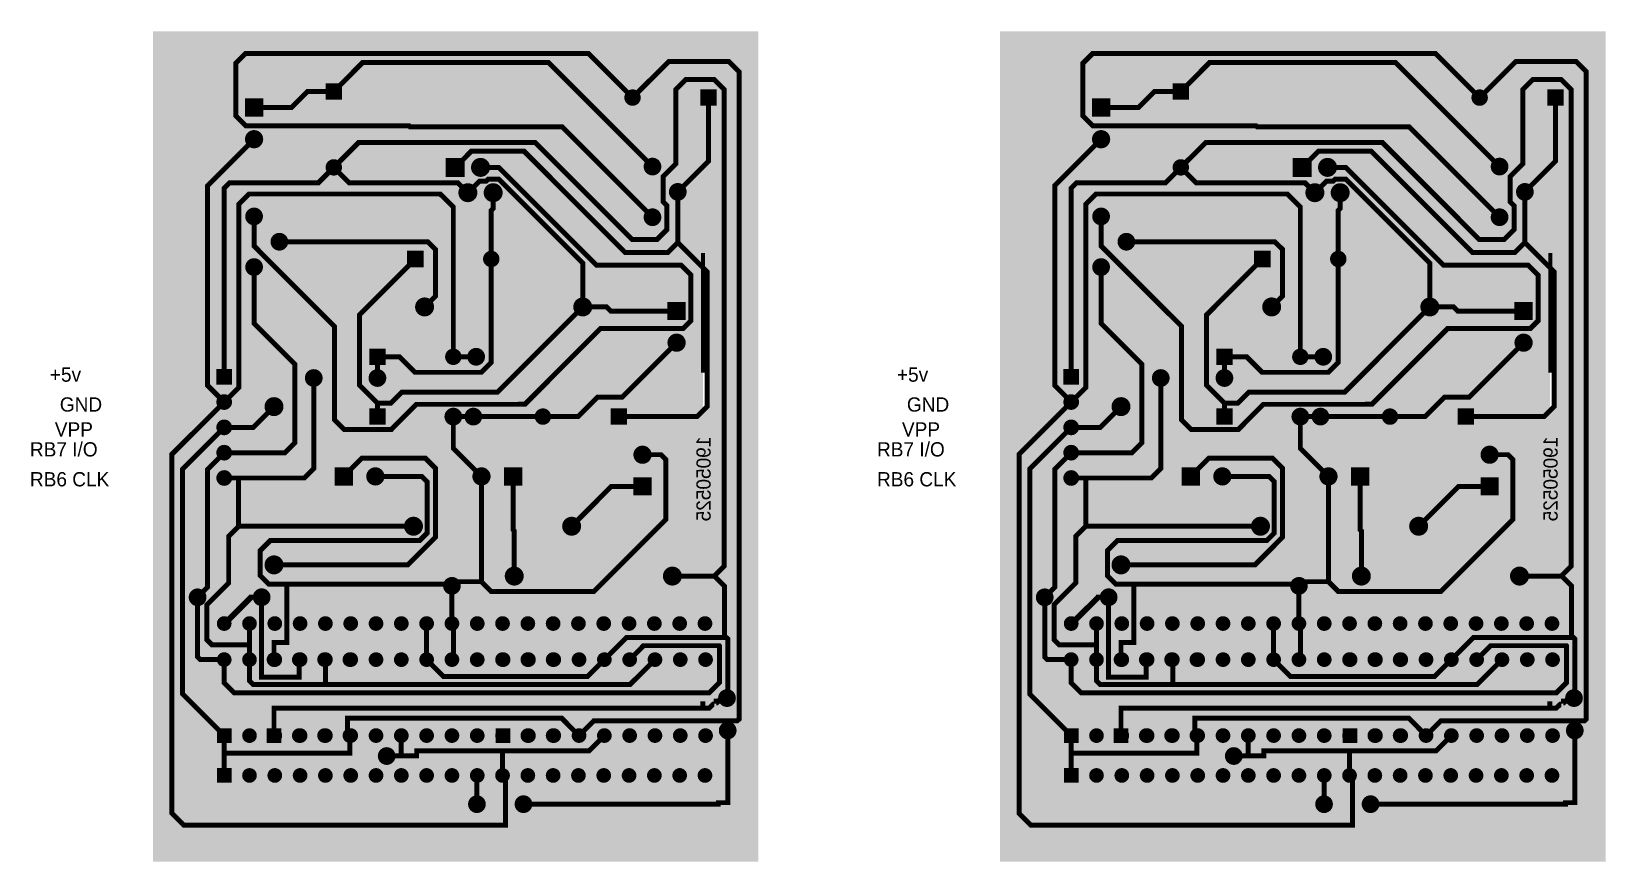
# Model space of a CAD drawing. Extents: x -267 to 397, y 62 to 270.
# Drawn here: x 238.9 to 396.9, y 187.1 to 270.4 of the extents above; entities that cross this region are included whole.
import ezdxf

# ---------------------------------------------------------------- set-up
doc = ezdxf.new("R2010")
doc.units = 0
doc.linetypes.add('ACAD_ISO03W100', pattern=[30, 12, -18])
doc.layers.get('0').update_dxf_attribs({"linetype": 'CONTINUOUS'})
doc.layers.add('ASYBOT', color=7, linetype='CONTINUOUS', true_color=0xffffff)
for name, color, linetype in [('BOTTOM', 7, 'CONTINUOUS'), ('PADSTACKS', 1, 'CONTINUOUS'), ('POWER', 7, 'CONTINUOUS'), ('SMTOP', 7, 'CONTINUOUS'), ('TOP', 2, 'CONTINUOUS')]:
    doc.layers.add(name, color=color, linetype=linetype)
doc.layers.get('PADSTACKS').off()

msp = doc.modelspace()

# ---------------------------------------------------------------- texts
at = {"layer": 'ASYBOT'}
for s, p in [('+5v', (240.75, 235.28)), ('+5v', (325.78, 235.28)), ('GND', (241.75, 232.28)), ('GND', (326.78, 232.28)), ('VPP', (241.25, 229.78)), ('VPP', (326.28, 229.78)), ('RB7 I/O', (238.75, 227.78)), ('RB7 I/O', (323.78, 227.78)), ('RB6 CLK', (238.75, 224.78)), ('RB6 CLK', (323.78, 224.78))]:
    msp.add_text(s, height=1.429, dxfattribs=at).set_placement(p)
at = {"layer": 'ASYBOT', "text_generation_flag": 2}
for p in [(307.08, 229.77), (392.1, 229.77)]:
    msp.add_text('19050525', height=1.429, rotation=90, dxfattribs=at).set_placement(p)

# ---------------------------------------------------------------- blocks, each defined once
blk = doc.blocks.new('PADSTACK_TM_CYLND_LLB_PAD3_1')
blk.add_point((0, 0))
at = {"layer": 'ASYBOT', "const_width": 0.052}
blk.add_lwpolyline([(-0.026, 0), (0.026, 0)], dxfattribs=at)
at = {"layer": 'BOTTOM', "const_width": 0.052}
blk.add_lwpolyline([(-0.026, 0), (0.026, 0)], dxfattribs=at)
at = {"layer": 'POWER', "const_width": 0.072}
blk.add_lwpolyline([(-0.036, 0), (0.036, 0)], dxfattribs=at)
at = {"layer": 'SMTOP', "const_width": 0.052}
blk.add_lwpolyline([(-0.026, 0), (0.026, 0)], dxfattribs=at)
at = {"layer": 'TOP', "const_width": 0.052}
blk.add_lwpolyline([(-0.026, 0), (0.026, 0)], dxfattribs=at)
blk = doc.blocks.new('PADSTACK_TM_CYLND_LLB_PAD4_1')
blk.add_point((0, 0))
at = {"layer": 'ASYBOT', "const_width": 0.026}
blk.add_lwpolyline([(-0.013, 0, 1), (0.013, 0, 1)], format="xyb", close=True, dxfattribs=at)
at = {"layer": 'BOTTOM', "const_width": 0.026}
blk.add_lwpolyline([(-0.013, 0, 1), (0.013, 0, 1)], format="xyb", close=True, dxfattribs=at)
at = {"layer": 'POWER', "const_width": 0.036}
blk.add_lwpolyline([(-0.018, 0, 1), (0.018, 0, 1)], format="xyb", close=True, dxfattribs=at)
at = {"layer": 'SMTOP', "const_width": 0.026}
blk.add_lwpolyline([(-0.013, 0, 1), (0.013, 0, 1)], format="xyb", close=True, dxfattribs=at)
at = {"layer": 'TOP', "const_width": 0.026}
blk.add_lwpolyline([(-0.013, 0, 1), (0.013, 0, 1)], format="xyb", close=True, dxfattribs=at)
blk = doc.blocks.new('FOOTPRINT_CAP_POL_C1')
at = {"layer": 'PADSTACKS'}
for name, p in [('PADSTACK_TM_CYLND_LLB_PAD3_1', (0, 0)), ('PADSTACK_TM_CYLND_LLB_PAD4_1', (0.125, 0))]:
    blk.add_blockref(name, p, dxfattribs=at)
blk = doc.blocks.new('FOOTPRINT_CAP_POL_C2')
at = {"layer": 'PADSTACKS'}
for name, p in [('PADSTACK_TM_CYLND_LLB_PAD3_1', (0, 0)), ('PADSTACK_TM_CYLND_LLB_PAD4_1', (0.125, 0))]:
    blk.add_blockref(name, p, dxfattribs=at)
blk = doc.blocks.new('PADSTACK_TM_DIODE_LLB_PAD30')
blk.add_point((0, 0))
at = {"layer": 'ASYBOT', "const_width": 0.0225}
blk.add_lwpolyline([(-0.0112, 0, 1), (0.0112, 0, 1)], format="xyb", close=True, dxfattribs=at)
at = {"layer": 'BOTTOM', "const_width": 0.0225}
blk.add_lwpolyline([(-0.0112, 0, 1), (0.0112, 0, 1)], format="xyb", close=True, dxfattribs=at)
at = {"layer": 'POWER', "const_width": 0.0325}
blk.add_lwpolyline([(-0.0162, 0, 1), (0.0162, 0, 1)], format="xyb", close=True, dxfattribs=at)
at = {"layer": 'SMTOP', "const_width": 0.0225}
blk.add_lwpolyline([(-0.0112, 0, 1), (0.0112, 0, 1)], format="xyb", close=True, dxfattribs=at)
at = {"layer": 'TOP', "const_width": 0.0225}
blk.add_lwpolyline([(-0.0112, 0, 1), (0.0112, 0, 1)], format="xyb", close=True, dxfattribs=at)
blk = doc.blocks.new('PADSTACK_TM_DIODE_LLB_PAD29')
blk.add_point((0, 0))
at = {"layer": 'ASYBOT', "const_width": 0.045}
blk.add_lwpolyline([(-0.0225, 0), (0.0225, 0)], dxfattribs=at)
at = {"layer": 'BOTTOM', "const_width": 0.045}
blk.add_lwpolyline([(-0.0225, 0), (0.0225, 0)], dxfattribs=at)
at = {"layer": 'POWER', "const_width": 0.065}
blk.add_lwpolyline([(-0.0325, 0), (0.0325, 0)], dxfattribs=at)
at = {"layer": 'SMTOP', "const_width": 0.045}
blk.add_lwpolyline([(-0.0225, 0), (0.0225, 0)], dxfattribs=at)
at = {"layer": 'TOP', "const_width": 0.045}
blk.add_lwpolyline([(-0.0225, 0), (0.0225, 0)], dxfattribs=at)
blk = doc.blocks.new('FOOTPRINT_DIODE_D1_2')
at = {"layer": 'PADSTACKS', "rotation": 90}
for name, p in [('PADSTACK_TM_DIODE_LLB_PAD29', (-0.3, 0)), ('PADSTACK_TM_DIODE_LLB_PAD30', (0, 0))]:
    blk.add_blockref(name, p, dxfattribs=at)
blk = doc.blocks.new('FOOTPRINT_DIODE_D2_2')
at = {"layer": 'PADSTACKS', "rotation": 90}
for name, p in [('PADSTACK_TM_DIODE_LLB_PAD29', (-0.3, 0)), ('PADSTACK_TM_DIODE_LLB_PAD30', (0, 0))]:
    blk.add_blockref(name, p, dxfattribs=at)
blk = doc.blocks.new('FOOTPRINT_DIODE_D3_2')
at = {"layer": 'PADSTACKS', "rotation": 90}
for name, p in [('PADSTACK_TM_DIODE_LLB_PAD29', (-0.3, 0)), ('PADSTACK_TM_DIODE_LLB_PAD30', (0, 0))]:
    blk.add_blockref(name, p, dxfattribs=at)
blk = doc.blocks.new('PADSTACK_TM_CYLND_LLB_PAD3')
blk.add_point((0, 0))
at = {"layer": 'ASYBOT', "const_width": 0.052}
blk.add_lwpolyline([(-0.026, 0), (0.026, 0)], dxfattribs=at)
at = {"layer": 'BOTTOM', "const_width": 0.052}
blk.add_lwpolyline([(-0.026, 0), (0.026, 0)], dxfattribs=at)
at = {"layer": 'POWER', "const_width": 0.072}
blk.add_lwpolyline([(-0.036, 0), (0.036, 0)], dxfattribs=at)
at = {"layer": 'SMTOP', "const_width": 0.052}
blk.add_lwpolyline([(-0.026, 0), (0.026, 0)], dxfattribs=at)
at = {"layer": 'TOP', "const_width": 0.052}
blk.add_lwpolyline([(-0.026, 0), (0.026, 0)], dxfattribs=at)
blk = doc.blocks.new('PADSTACK_TM_CYLND_LLB_PAD4')
blk.add_point((0, 0))
at = {"layer": 'ASYBOT', "const_width": 0.026}
blk.add_lwpolyline([(-0.013, 0, 1), (0.013, 0, 1)], format="xyb", close=True, dxfattribs=at)
at = {"layer": 'BOTTOM', "const_width": 0.026}
blk.add_lwpolyline([(-0.013, 0, 1), (0.013, 0, 1)], format="xyb", close=True, dxfattribs=at)
at = {"layer": 'POWER', "const_width": 0.036}
blk.add_lwpolyline([(-0.018, 0, 1), (0.018, 0, 1)], format="xyb", close=True, dxfattribs=at)
at = {"layer": 'SMTOP', "const_width": 0.026}
blk.add_lwpolyline([(-0.013, 0, 1), (0.013, 0, 1)], format="xyb", close=True, dxfattribs=at)
at = {"layer": 'TOP', "const_width": 0.026}
blk.add_lwpolyline([(-0.013, 0, 1), (0.013, 0, 1)], format="xyb", close=True, dxfattribs=at)
blk = doc.blocks.new('FOOTPRINT_LED_D5')
at = {"layer": 'PADSTACKS'}
for name, p in [('PADSTACK_TM_CYLND_LLB_PAD3', (0, 0)), ('PADSTACK_TM_CYLND_LLB_PAD4', (0.125, 0))]:
    blk.add_blockref(name, p, dxfattribs=at)
blk = doc.blocks.new('FOOTPRINT_LED_D6')
at = {"layer": 'PADSTACKS'}
for name, p in [('PADSTACK_TM_CYLND_LLB_PAD3', (0, 0)), ('PADSTACK_TM_CYLND_LLB_PAD4', (0.125, 0))]:
    blk.add_blockref(name, p, dxfattribs=at)
blk = doc.blocks.new('FOOTPRINT_LED_D7')
at = {"layer": 'PADSTACKS'}
for name, p in [('PADSTACK_TM_CYLND_LLB_PAD3', (0, 0)), ('PADSTACK_TM_CYLND_LLB_PAD4', (0.125, 0))]:
    blk.add_blockref(name, p, dxfattribs=at)
blk = doc.blocks.new('FOOTPRINT_DIODE_D8')
at = {"layer": 'PADSTACKS', "rotation": 90}
for name, p in [('PADSTACK_TM_DIODE_LLB_PAD29', (-0.3, 0)), ('PADSTACK_TM_DIODE_LLB_PAD30', (0, 0))]:
    blk.add_blockref(name, p, dxfattribs=at)
blk = doc.blocks.new('FOOTPRINT_DIODE_D9')
at = {"layer": 'PADSTACKS', "rotation": 90}
for name, p in [('PADSTACK_TM_DIODE_LLB_PAD29', (-0.3, 0)), ('PADSTACK_TM_DIODE_LLB_PAD30', (0, 0))]:
    blk.add_blockref(name, p, dxfattribs=at)
blk = doc.blocks.new('FOOTPRINT_DIODE_D10')
at = {"layer": 'PADSTACKS', "rotation": 90}
for name, p in [('PADSTACK_TM_DIODE_LLB_PAD29', (-0.3, 0)), ('PADSTACK_TM_DIODE_LLB_PAD30', (0, 0))]:
    blk.add_blockref(name, p, dxfattribs=at)
blk = doc.blocks.new('PADSTACK_TELE_LLB_PAD2')
blk.add_point((0, 0))
at = {"layer": 'ASYBOT', "const_width": 0.055}
blk.add_lwpolyline([(-0.0275, 0), (0.0275, 0)], dxfattribs=at)
at = {"layer": 'BOTTOM', "const_width": 0.055}
blk.add_lwpolyline([(-0.0275, 0), (0.0275, 0)], dxfattribs=at)
at = {"layer": 'POWER', "const_width": 0.075}
blk.add_lwpolyline([(-0.0375, 0), (0.0375, 0)], dxfattribs=at)
at = {"layer": 'SMTOP', "const_width": 0.055}
blk.add_lwpolyline([(-0.0275, 0), (0.0275, 0)], dxfattribs=at)
at = {"layer": 'TOP', "const_width": 0.055}
blk.add_lwpolyline([(-0.0275, 0), (0.0275, 0)], dxfattribs=at)
blk = doc.blocks.new('PADSTACK_TELE_LLB_PAD1')
blk.add_point((0, 0))
at = {"layer": 'ASYBOT', "const_width": 0.0275}
blk.add_lwpolyline([(-0.01375, 0, 1), (0.01375, 0, 1)], format="xyb", close=True, dxfattribs=at)
at = {"layer": 'BOTTOM', "const_width": 0.0275}
blk.add_lwpolyline([(-0.01375, 0, 1), (0.01375, 0, 1)], format="xyb", close=True, dxfattribs=at)
at = {"layer": 'POWER', "const_width": 0.0375}
blk.add_lwpolyline([(-0.01875, 0, 1), (0.01875, 0, 1)], format="xyb", close=True, dxfattribs=at)
at = {"layer": 'SMTOP', "const_width": 0.0275}
blk.add_lwpolyline([(-0.01375, 0, 1), (0.01375, 0, 1)], format="xyb", close=True, dxfattribs=at)
at = {"layer": 'TOP', "const_width": 0.0275}
blk.add_lwpolyline([(-0.01375, 0, 1), (0.01375, 0, 1)], format="xyb", close=True, dxfattribs=at)
blk = doc.blocks.new('PADSTACK_TELE_LLB_HOLE1')
blk.add_point((0, 0))
at = {"layer": 'ASYBOT', "const_width": 0.064}
blk.add_lwpolyline([(-0.032, 0, 1), (0.032, 0, 1)], format="xyb", close=True, dxfattribs=at)
at = {"layer": 'BOTTOM', "const_width": 0.064}
blk.add_lwpolyline([(-0.032, 0, 1), (0.032, 0, 1)], format="xyb", close=True, dxfattribs=at)
at = {"layer": 'POWER', "const_width": 0.074}
blk.add_lwpolyline([(-0.037, 0, 1), (0.037, 0, 1)], format="xyb", close=True, dxfattribs=at)
at = {"layer": 'SMTOP', "const_width": 0.064}
blk.add_lwpolyline([(-0.032, 0, 1), (0.032, 0, 1)], format="xyb", close=True, dxfattribs=at)
at = {"layer": 'TOP', "const_width": 0.064}
blk.add_lwpolyline([(-0.032, 0, 1), (0.032, 0, 1)], format="xyb", close=True, dxfattribs=at)
blk = doc.blocks.new('FOOTPRINT_RJ12_J2')
at = {"layer": 'PADSTACKS'}
for name, p in [('PADSTACK_TELE_LLB_HOLE1', (-0.275, 0.25)), ('PADSTACK_TELE_LLB_HOLE1', (0.125, 0.25)), ('PADSTACK_TELE_LLB_PAD2', (-0.15, 0)), ('PADSTACK_TELE_LLB_PAD1', (-0.05, 0)), ('PADSTACK_TELE_LLB_PAD1', (-0.1, -0.1)), ('PADSTACK_TELE_LLB_PAD1', (0, -0.1))]:
    blk.add_blockref(name, p, dxfattribs=at)
blk = doc.blocks.new('PADSTACK_BCON100T_LLB_PAD3')
blk.add_point((0, 0))
at = {"layer": 'ASYBOT', "const_width": 0.062}
blk.add_lwpolyline([(-0.031, 0), (0.031, 0)], dxfattribs=at)
at = {"layer": 'BOTTOM', "const_width": 0.062}
blk.add_lwpolyline([(-0.031, 0), (0.031, 0)], dxfattribs=at)
at = {"layer": 'POWER', "const_width": 0.082}
blk.add_lwpolyline([(-0.041, 0), (0.041, 0)], dxfattribs=at)
at = {"layer": 'SMTOP', "const_width": 0.062}
blk.add_lwpolyline([(-0.031, 0), (0.031, 0)], dxfattribs=at)
at = {"layer": 'TOP', "const_width": 0.062}
blk.add_lwpolyline([(-0.031, 0), (0.031, 0)], dxfattribs=at)
blk = doc.blocks.new('PADSTACK_BCON100T_LLB_PAD4')
blk.add_point((0, 0))
at = {"layer": 'ASYBOT', "const_width": 0.031}
blk.add_lwpolyline([(-0.0155, 0, 1), (0.0155, 0, 1)], format="xyb", close=True, dxfattribs=at)
at = {"layer": 'BOTTOM', "const_width": 0.031}
blk.add_lwpolyline([(-0.0155, 0, 1), (0.0155, 0, 1)], format="xyb", close=True, dxfattribs=at)
at = {"layer": 'POWER', "const_width": 0.041}
blk.add_lwpolyline([(-0.0205, 0, 1), (0.0205, 0, 1)], format="xyb", close=True, dxfattribs=at)
at = {"layer": 'SMTOP', "const_width": 0.031}
blk.add_lwpolyline([(-0.0155, 0, 1), (0.0155, 0, 1)], format="xyb", close=True, dxfattribs=at)
at = {"layer": 'TOP', "const_width": 0.031}
blk.add_lwpolyline([(-0.0155, 0, 1), (0.0155, 0, 1)], format="xyb", close=True, dxfattribs=at)
blk = doc.blocks.new('FOOTPRINT_CON5_J3')
at = {"layer": 'PADSTACKS'}
for name, p in [('PADSTACK_BCON100T_LLB_PAD3', (0, 0)), ('PADSTACK_BCON100T_LLB_PAD4', (0.1, 0)), ('PADSTACK_BCON100T_LLB_PAD4', (0.2, 0)), ('PADSTACK_BCON100T_LLB_PAD4', (0.3, 0)), ('PADSTACK_BCON100T_LLB_PAD4', (0.4, 0))]:
    blk.add_blockref(name, p, dxfattribs=at)
blk = doc.blocks.new('PADSTACK_T1_1')
blk.add_point((0, 0))
at = {"layer": 'BOTTOM', "const_width": 0.031}
blk.add_lwpolyline([(-0.0155, 0, 1), (0.0155, 0, 1)], format="xyb", close=True, dxfattribs=at)
at = {"layer": 'POWER', "const_width": 0.035}
blk.add_lwpolyline([(-0.0175, 0, 1), (0.0175, 0, 1)], format="xyb", close=True, dxfattribs=at)
at = {"layer": 'SMTOP', "const_width": 0.0335}
blk.add_lwpolyline([(-0.01675, 0, 1), (0.01675, 0, 1)], format="xyb", close=True, dxfattribs=at)
at = {"layer": 'TOP', "const_width": 0.031}
blk.add_lwpolyline([(-0.0155, 0, 1), (0.0155, 0, 1)], format="xyb", close=True, dxfattribs=at)
blk = doc.blocks.new('FOOTPRINT_BC_Q1')
at = {"layer": 'PADSTACKS'}
for p in [(0, 0), (0.2, 0), (0.1, -0.1)]:
    blk.add_blockref('PADSTACK_T1_1', p, dxfattribs=at)
blk = doc.blocks.new('FOOTPRINT_BC_Q2')
at = {"layer": 'PADSTACKS'}
for p in [(0, 0), (0.2, 0), (0.1, -0.1)]:
    blk.add_blockref('PADSTACK_T1_1', p, dxfattribs=at)
blk = doc.blocks.new('PADSTACK_TM_AXIAL_LLB_PAD1')
blk.add_point((0, 0))
at = {"layer": 'ASYBOT', "const_width": 0.0275}
blk.add_lwpolyline([(-0.0137, 0, 1), (0.0137, 0, 1)], format="xyb", close=True, dxfattribs=at)
at = {"layer": 'BOTTOM', "const_width": 0.0275}
blk.add_lwpolyline([(-0.0137, 0, 1), (0.0137, 0, 1)], format="xyb", close=True, dxfattribs=at)
at = {"layer": 'POWER', "const_width": 0.0375}
blk.add_lwpolyline([(-0.0187, 0, 1), (0.0187, 0, 1)], format="xyb", close=True, dxfattribs=at)
at = {"layer": 'SMTOP', "const_width": 0.0275}
blk.add_lwpolyline([(-0.0137, 0, 1), (0.0137, 0, 1)], format="xyb", close=True, dxfattribs=at)
at = {"layer": 'TOP', "const_width": 0.0275}
blk.add_lwpolyline([(-0.0137, 0, 1), (0.0137, 0, 1)], format="xyb", close=True, dxfattribs=at)
blk = doc.blocks.new('FOOTPRINT_RESISTOR_3_R1')
at = {"layer": 'PADSTACKS'}
for p in [(0, 0), (0.625, 0)]:
    blk.add_blockref('PADSTACK_TM_AXIAL_LLB_PAD1', p, dxfattribs=at)
blk = doc.blocks.new('FOOTPRINT_RESISTOR_3_R2')
at = {"layer": 'PADSTACKS'}
for p in [(0, 0), (0.625, 0)]:
    blk.add_blockref('PADSTACK_TM_AXIAL_LLB_PAD1', p, dxfattribs=at)
blk = doc.blocks.new('FOOTPRINT_RESISTOR_3_R3')
at = {"layer": 'PADSTACKS'}
for p in [(0, 0), (0.625, 0)]:
    blk.add_blockref('PADSTACK_TM_AXIAL_LLB_PAD1', p, dxfattribs=at)
blk = doc.blocks.new('FOOTPRINT_RESISTOR_3_R4')
at = {"layer": 'PADSTACKS'}
for p in [(0, 0), (0.625, 0)]:
    blk.add_blockref('PADSTACK_TM_AXIAL_LLB_PAD1', p, dxfattribs=at)
blk = doc.blocks.new('PADSTACK_DIP100T_LLB_PAD1')
blk.add_point((0, 0))
at = {"layer": 'ASYBOT', "const_width": 0.058}
blk.add_lwpolyline([(-0.029, 0), (0.029, 0)], dxfattribs=at)
at = {"layer": 'BOTTOM', "const_width": 0.058}
blk.add_lwpolyline([(-0.029, 0), (0.029, 0)], dxfattribs=at)
at = {"layer": 'POWER', "const_width": 0.078}
blk.add_lwpolyline([(-0.039, 0), (0.039, 0)], dxfattribs=at)
at = {"layer": 'SMTOP', "const_width": 0.058}
blk.add_lwpolyline([(-0.029, 0), (0.029, 0)], dxfattribs=at)
at = {"layer": 'TOP', "const_width": 0.058}
blk.add_lwpolyline([(-0.029, 0), (0.029, 0)], dxfattribs=at)
blk = doc.blocks.new('PADSTACK_DIP100T_LLB_PAD2')
blk.add_point((0, 0))
at = {"layer": 'ASYBOT', "const_width": 0.029}
blk.add_lwpolyline([(-0.0145, 0, 1), (0.0145, 0, 1)], format="xyb", close=True, dxfattribs=at)
at = {"layer": 'BOTTOM', "const_width": 0.029}
blk.add_lwpolyline([(-0.0145, 0, 1), (0.0145, 0, 1)], format="xyb", close=True, dxfattribs=at)
at = {"layer": 'POWER', "const_width": 0.039}
blk.add_lwpolyline([(-0.0195, 0, 1), (0.0195, 0, 1)], format="xyb", close=True, dxfattribs=at)
at = {"layer": 'SMTOP', "const_width": 0.029}
blk.add_lwpolyline([(-0.0145, 0, 1), (0.0145, 0, 1)], format="xyb", close=True, dxfattribs=at)
at = {"layer": 'TOP', "const_width": 0.029}
blk.add_lwpolyline([(-0.0145, 0, 1), (0.0145, 0, 1)], format="xyb", close=True, dxfattribs=at)
blk = doc.blocks.new('FOOTPRINT_DIP_18_U2')
at = {"layer": 'PADSTACKS'}
for name, p in [('PADSTACK_DIP100T_LLB_PAD2', (0, 0.3)), ('PADSTACK_DIP100T_LLB_PAD2', (0.1, 0.3)), ('PADSTACK_DIP100T_LLB_PAD2', (0.2, 0.3)), ('PADSTACK_DIP100T_LLB_PAD2', (0.3, 0.3)), ('PADSTACK_DIP100T_LLB_PAD2', (0.4, 0.3)), ('PADSTACK_DIP100T_LLB_PAD2', (0.5, 0.3)), ('PADSTACK_DIP100T_LLB_PAD2', (0.6, 0.3)), ('PADSTACK_DIP100T_LLB_PAD2', (0.7, 0.3)), ('PADSTACK_DIP100T_LLB_PAD2', (0.8, 0.3)), ('PADSTACK_DIP100T_LLB_PAD1', (0, 0)), ('PADSTACK_DIP100T_LLB_PAD2', (0.1, 0)), ('PADSTACK_DIP100T_LLB_PAD2', (0.2, 0)), ('PADSTACK_DIP100T_LLB_PAD2', (0.3, 0)), ('PADSTACK_DIP100T_LLB_PAD2', (0.4, 0)), ('PADSTACK_DIP100T_LLB_PAD2', (0.5, 0)), ('PADSTACK_DIP100T_LLB_PAD2', (0.6, 0)), ('PADSTACK_DIP100T_LLB_PAD2', (0.7, 0)), ('PADSTACK_DIP100T_LLB_PAD2', (0.8, 0))]:
    blk.add_blockref(name, p, dxfattribs=at)
blk = doc.blocks.new('PADSTACK_DIP100T_LLB_PAD4_1')
blk.add_point((0, 0))
at = {"layer": 'ASYBOT', "const_width": 0.058}
blk.add_lwpolyline([(-0.029, 0), (0.029, 0)], dxfattribs=at)
at = {"layer": 'BOTTOM', "const_width": 0.058}
blk.add_lwpolyline([(-0.029, 0), (0.029, 0)], dxfattribs=at)
at = {"layer": 'POWER', "const_width": 0.078}
blk.add_lwpolyline([(-0.039, 0), (0.039, 0)], dxfattribs=at)
at = {"layer": 'SMTOP', "const_width": 0.058}
blk.add_lwpolyline([(-0.029, 0), (0.029, 0)], dxfattribs=at)
at = {"layer": 'TOP', "const_width": 0.058}
blk.add_lwpolyline([(-0.029, 0), (0.029, 0)], dxfattribs=at)
blk = doc.blocks.new('PADSTACK_DIP100T_LLB_PAD3_1')
blk.add_point((0, 0))
at = {"layer": 'ASYBOT', "const_width": 0.029}
blk.add_lwpolyline([(-0.0145, 0, 1), (0.0145, 0, 1)], format="xyb", close=True, dxfattribs=at)
at = {"layer": 'BOTTOM', "const_width": 0.029}
blk.add_lwpolyline([(-0.0145, 0, 1), (0.0145, 0, 1)], format="xyb", close=True, dxfattribs=at)
at = {"layer": 'POWER', "const_width": 0.039}
blk.add_lwpolyline([(-0.0195, 0, 1), (0.0195, 0, 1)], format="xyb", close=True, dxfattribs=at)
at = {"layer": 'SMTOP', "const_width": 0.029}
blk.add_lwpolyline([(-0.0145, 0, 1), (0.0145, 0, 1)], format="xyb", close=True, dxfattribs=at)
at = {"layer": 'TOP', "const_width": 0.029}
blk.add_lwpolyline([(-0.0145, 0, 1), (0.0145, 0, 1)], format="xyb", close=True, dxfattribs=at)
blk = doc.blocks.new('PADSTACK_DIP100T_LLB_PAD5_1')
blk.add_point((0, 0))
at = {"layer": 'ASYBOT', "const_width": 0.029}
blk.add_lwpolyline([(-0.0145, 0, 1), (0.0145, 0, 1)], format="xyb", close=True, dxfattribs=at)
at = {"layer": 'BOTTOM', "const_width": 0.029}
blk.add_lwpolyline([(-0.0145, 0, 1), (0.0145, 0, 1)], format="xyb", close=True, dxfattribs=at)
at = {"layer": 'POWER', "const_width": 0.039}
blk.add_lwpolyline([(-0.0195, 0, 1), (0.0195, 0, 1)], format="xyb", close=True, dxfattribs=at)
at = {"layer": 'SMTOP', "const_width": 0.029}
blk.add_lwpolyline([(-0.0145, 0, 1), (0.0145, 0, 1)], format="xyb", close=True, dxfattribs=at)
at = {"layer": 'TOP', "const_width": 0.029}
blk.add_lwpolyline([(-0.0145, 0, 1), (0.0145, 0, 1)], format="xyb", close=True, dxfattribs=at)
blk = doc.blocks.new('FOOTPRINT_DIP_100_28_W_600_L1_3')
at = {"layer": 'PADSTACKS'}
for name, p in [('PADSTACK_DIP100T_LLB_PAD5_1', (0, 0.6)), ('PADSTACK_DIP100T_LLB_PAD5_1', (0.1, 0.6)), ('PADSTACK_DIP100T_LLB_PAD5_1', (0.2, 0.6)), ('PADSTACK_DIP100T_LLB_PAD5_1', (0.3, 0.6)), ('PADSTACK_DIP100T_LLB_PAD5_1', (0.4, 0.6)), ('PADSTACK_DIP100T_LLB_PAD5_1', (0.5, 0.6)), ('PADSTACK_DIP100T_LLB_PAD5_1', (0.6, 0.6)), ('PADSTACK_DIP100T_LLB_PAD5_1', (0.7, 0.6)), ('PADSTACK_DIP100T_LLB_PAD5_1', (0.8, 0.6)), ('PADSTACK_DIP100T_LLB_PAD5_1', (0.9, 0.6)), ('PADSTACK_DIP100T_LLB_PAD5_1', (1, 0.6)), ('PADSTACK_DIP100T_LLB_PAD5_1', (1.1, 0.6)), ('PADSTACK_DIP100T_LLB_PAD5_1', (1.2, 0.6)), ('PADSTACK_DIP100T_LLB_PAD5_1', (1.3, 0.6)), ('PADSTACK_DIP100T_LLB_PAD3_1', (0.1, 0)), ('PADSTACK_DIP100T_LLB_PAD3_1', (0.2, 0)), ('PADSTACK_DIP100T_LLB_PAD3_1', (0.3, 0)), ('PADSTACK_DIP100T_LLB_PAD3_1', (0.4, 0)), ('PADSTACK_DIP100T_LLB_PAD3_1', (0.5, 0)), ('PADSTACK_DIP100T_LLB_PAD3_1', (0.6, 0)), ('PADSTACK_DIP100T_LLB_PAD3_1', (0.7, 0)), ('PADSTACK_DIP100T_LLB_PAD3_1', (0.8, 0)), ('PADSTACK_DIP100T_LLB_PAD3_1', (0.9, 0)), ('PADSTACK_DIP100T_LLB_PAD3_1', (1, 0)), ('PADSTACK_DIP100T_LLB_PAD3_1', (1.1, 0)), ('PADSTACK_DIP100T_LLB_PAD3_1', (1.2, 0)), ('PADSTACK_DIP100T_LLB_PAD3_1', (1.3, 0))]:
    blk.add_blockref(name, p, dxfattribs=at)
at = {"layer": 'PADSTACKS', "rotation": 90}
blk.add_blockref('PADSTACK_DIP100T_LLB_PAD4_1', (0, 0), dxfattribs=at)
blk = doc.blocks.new('FOOTPRINT_DIP_100_28_W_300_L1_3')
at = {"layer": 'PADSTACKS'}
for name, p in [('PADSTACK_DIP100T_LLB_PAD5_1', (0, 0.3)), ('PADSTACK_DIP100T_LLB_PAD5_1', (0.1, 0.3)), ('PADSTACK_DIP100T_LLB_PAD5_1', (0.2, 0.3)), ('PADSTACK_DIP100T_LLB_PAD5_1', (0.3, 0.3)), ('PADSTACK_DIP100T_LLB_PAD5_1', (0.4, 0.3)), ('PADSTACK_DIP100T_LLB_PAD5_1', (0.5, 0.3)), ('PADSTACK_DIP100T_LLB_PAD5_1', (0.6, 0.3)), ('PADSTACK_DIP100T_LLB_PAD5_1', (0.7, 0.3)), ('PADSTACK_DIP100T_LLB_PAD5_1', (0.8, 0.3)), ('PADSTACK_DIP100T_LLB_PAD5_1', (0.9, 0.3)), ('PADSTACK_DIP100T_LLB_PAD5_1', (1, 0.3)), ('PADSTACK_DIP100T_LLB_PAD5_1', (1.1, 0.3)), ('PADSTACK_DIP100T_LLB_PAD5_1', (1.2, 0.3)), ('PADSTACK_DIP100T_LLB_PAD5_1', (1.3, 0.3)), ('PADSTACK_DIP100T_LLB_PAD3_1', (0.1, 0)), ('PADSTACK_DIP100T_LLB_PAD3_1', (0.2, 0)), ('PADSTACK_DIP100T_LLB_PAD3_1', (0.3, 0)), ('PADSTACK_DIP100T_LLB_PAD3_1', (0.4, 0)), ('PADSTACK_DIP100T_LLB_PAD3_1', (0.5, 0)), ('PADSTACK_DIP100T_LLB_PAD3_1', (0.6, 0)), ('PADSTACK_DIP100T_LLB_PAD3_1', (0.7, 0)), ('PADSTACK_DIP100T_LLB_PAD3_1', (0.8, 0)), ('PADSTACK_DIP100T_LLB_PAD3_1', (0.9, 0)), ('PADSTACK_DIP100T_LLB_PAD3_1', (1, 0)), ('PADSTACK_DIP100T_LLB_PAD3_1', (1.1, 0)), ('PADSTACK_DIP100T_LLB_PAD3_1', (1.2, 0)), ('PADSTACK_DIP100T_LLB_PAD3_1', (1.3, 0))]:
    blk.add_blockref(name, p, dxfattribs=at)
at = {"layer": 'PADSTACKS', "rotation": 90}
blk.add_blockref('PADSTACK_DIP100T_LLB_PAD4_1', (0, 0), dxfattribs=at)
blk = doc.blocks.new('FOOTPRINT_DIP_100_40_W_600_L2_3')
at = {"layer": 'PADSTACKS'}
for name, p in [('PADSTACK_DIP100T_LLB_PAD5_1', (0, 0.6)), ('PADSTACK_DIP100T_LLB_PAD5_1', (0.1, 0.6)), ('PADSTACK_DIP100T_LLB_PAD5_1', (0.2, 0.6)), ('PADSTACK_DIP100T_LLB_PAD5_1', (0.3, 0.6)), ('PADSTACK_DIP100T_LLB_PAD5_1', (0.4, 0.6)), ('PADSTACK_DIP100T_LLB_PAD5_1', (0.5, 0.6)), ('PADSTACK_DIP100T_LLB_PAD5_1', (0.6, 0.6)), ('PADSTACK_DIP100T_LLB_PAD5_1', (0.7, 0.6)), ('PADSTACK_DIP100T_LLB_PAD5_1', (0.8, 0.6)), ('PADSTACK_DIP100T_LLB_PAD5_1', (0.9, 0.6)), ('PADSTACK_DIP100T_LLB_PAD5_1', (1, 0.6)), ('PADSTACK_DIP100T_LLB_PAD5_1', (1.1, 0.6)), ('PADSTACK_DIP100T_LLB_PAD5_1', (1.2, 0.6)), ('PADSTACK_DIP100T_LLB_PAD5_1', (1.3, 0.6)), ('PADSTACK_DIP100T_LLB_PAD5_1', (1.4, 0.6)), ('PADSTACK_DIP100T_LLB_PAD5_1', (1.5, 0.6)), ('PADSTACK_DIP100T_LLB_PAD5_1', (1.6, 0.6)), ('PADSTACK_DIP100T_LLB_PAD5_1', (1.7, 0.6)), ('PADSTACK_DIP100T_LLB_PAD5_1', (1.8, 0.6)), ('PADSTACK_DIP100T_LLB_PAD5_1', (1.9, 0.6)), ('PADSTACK_DIP100T_LLB_PAD3_1', (0.1, 0)), ('PADSTACK_DIP100T_LLB_PAD3_1', (0.2, 0)), ('PADSTACK_DIP100T_LLB_PAD3_1', (0.3, 0)), ('PADSTACK_DIP100T_LLB_PAD3_1', (0.4, 0)), ('PADSTACK_DIP100T_LLB_PAD3_1', (0.5, 0)), ('PADSTACK_DIP100T_LLB_PAD3_1', (0.6, 0)), ('PADSTACK_DIP100T_LLB_PAD3_1', (0.7, 0)), ('PADSTACK_DIP100T_LLB_PAD3_1', (0.8, 0)), ('PADSTACK_DIP100T_LLB_PAD3_1', (0.9, 0)), ('PADSTACK_DIP100T_LLB_PAD3_1', (1, 0)), ('PADSTACK_DIP100T_LLB_PAD3_1', (1.1, 0)), ('PADSTACK_DIP100T_LLB_PAD3_1', (1.2, 0)), ('PADSTACK_DIP100T_LLB_PAD3_1', (1.3, 0)), ('PADSTACK_DIP100T_LLB_PAD3_1', (1.4, 0)), ('PADSTACK_DIP100T_LLB_PAD3_1', (1.5, 0)), ('PADSTACK_DIP100T_LLB_PAD3_1', (1.6, 0)), ('PADSTACK_DIP100T_LLB_PAD3_1', (1.7, 0)), ('PADSTACK_DIP100T_LLB_PAD3_1', (1.8, 0)), ('PADSTACK_DIP100T_LLB_PAD3_1', (1.9, 0))]:
    blk.add_blockref(name, p, dxfattribs=at)
at = {"layer": 'PADSTACKS', "rotation": 90}
blk.add_blockref('PADSTACK_DIP100T_LLB_PAD4_1', (0, 0), dxfattribs=at)
blk = doc.blocks.new('FOOTPRINT_DIP_100_8_W_300_L_4_5')
at = {"layer": 'PADSTACKS'}
for name, p in [('PADSTACK_DIP100T_LLB_PAD5_1', (0, 0.3)), ('PADSTACK_DIP100T_LLB_PAD5_1', (0.1, 0.3)), ('PADSTACK_DIP100T_LLB_PAD5_1', (0.2, 0.3)), ('PADSTACK_DIP100T_LLB_PAD5_1', (0.3, 0.3)), ('PADSTACK_DIP100T_LLB_PAD3_1', (0.1, 0)), ('PADSTACK_DIP100T_LLB_PAD3_1', (0.2, 0)), ('PADSTACK_DIP100T_LLB_PAD3_1', (0.3, 0))]:
    blk.add_blockref(name, p, dxfattribs=at)
at = {"layer": 'PADSTACKS', "rotation": 90}
blk.add_blockref('PADSTACK_DIP100T_LLB_PAD4_1', (0, 0), dxfattribs=at)
blk = doc.blocks.new('VIASTACK_VIA1')
blk.add_point((0, 0))
at = {"layer": 'BOTTOM', "const_width": 0.03}
blk.add_lwpolyline([(-0.015, 0, 1), (0.015, 0, 1)], format="xyb", close=True, dxfattribs=at)
at = {"layer": 'POWER', "const_width": 0.035}
blk.add_lwpolyline([(-0.0175, 0, 1), (0.0175, 0, 1)], format="xyb", close=True, dxfattribs=at)
at = {"layer": 'SMTOP', "const_width": 0.0325}
blk.add_lwpolyline([(-0.0162, 0, 1), (0.0162, 0, 1)], format="xyb", close=True, dxfattribs=at)
at = {"layer": 'TOP', "const_width": 0.03}
blk.add_lwpolyline([(-0.015, 0, 1), (0.015, 0, 1)], format="xyb", close=True, dxfattribs=at)
blk = doc.blocks.new('FOOTPRINT_VIA1')
at = {"layer": 'PADSTACKS'}
blk.add_blockref('VIASTACK_VIA1', (0, 0), dxfattribs=at)

# ---------------------------------------------------------------- hatches: boundary and pattern name
at = {"layer": 'BOTTOM'}
h = msp.add_hatch(color=256, dxfattribs=at)
h.paths.add_polyline_path([(311.24, 269.78), (251.75, 269.78), (251.75, 187.78), (311.24, 187.78), (311.24, 190.28)])
h.paths.add_polyline_path([(292.64, 220.78, -1), (293.6, 220.78, -1)], flags=16)
h.paths.add_polyline_path([(287.84, 215.78, -1), (286.89, 215.78, -1)], flags=16)
h.paths.add_polyline_path([(295.33, 214.22), (302.58, 221.47), (302.58, 227.46), (302.09, 227.96), (300.7, 227.96, -0.414214), (300.24, 227.5, -1), (300.24, 228.41, -0.414214), (300.7, 227.96), (302.09, 227.96), (302.58, 227.46), (302.58, 221.47), (295.33, 214.22), (285.07, 214.22), (284.07, 215.22), (281.53, 215.22), (281.42, 215.11, -0.198912), (281.55, 214.8, -0.414214), (281.11, 214.35), (281.11, 211.52, -0.414214), (281.6, 211.02, -0.326298), (281.26, 210.55), (281.26, 207.87, -0.326298), (281.6, 207.4, -1), (280.61, 207.4, -0.507957), (281.26, 207.87), (281.26, 210.55, -0.507957), (280.61, 211.02, -0.414214), (281.11, 211.52), (281.11, 214.35, -0.414214), (280.66, 214.8, -0.092328), (280.69, 214.96), (264.55, 214.96), (264.55, 209.11), (263.25, 209.11), (263.25, 207.9, -0.020324), (263.29, 207.9, -0.438227), (263.82, 207.4, -0.438227), (263.29, 206.91, -0.438227), (262.75, 207.4, -0.414214), (263.25, 207.9), (263.25, 209.11), (264.55, 209.11), (264.55, 214.96), (262.75, 214.96), (261.87, 215.83), (261.87, 218.34), (262.87, 219.34), (277.86, 219.34), (278.61, 220.09), (278.61, 225.26), (278.09, 225.78), (273.88, 225.78, -1), (272.96, 225.78, -1), (273.88, 225.78), (278.09, 225.78), (278.61, 225.26), (278.61, 220.09), (277.86, 219.34), (262.87, 219.34), (261.87, 218.34), (261.87, 215.83), (262.75, 214.96), (280.69, 214.96, -0.54239), (281.42, 215.11), (281.53, 215.22), (284.07, 215.22), (284.07, 225.32, -0.414214), (283.61, 225.78, -0.198912), (283.75, 226.1), (281.25, 228.6), (281.25, 231.34, -0.414214), (280.8, 231.78, -1), (281.69, 231.78), (282.82, 231.78, -1), (283.71, 231.78), (289.83, 231.78, -0.414214), (290.24, 232.19, -0.414214), (290.66, 231.78), (293.78, 231.78), (295.72, 233.72), (298.18, 233.72), (303.33, 238.87, -0.668179), (303.66, 239.65, -1), (303.66, 238.73, -0.198912), (303.33, 238.87), (298.18, 233.72), (295.72, 233.72), (293.78, 231.78), (290.66, 231.78, -0.414214), (290.24, 231.37, -0.414214), (289.83, 231.78), (283.71, 231.78, -1), (282.82, 231.78), (281.69, 231.78, -0.414214), (281.25, 231.34), (281.25, 228.6), (283.75, 226.1, -0.668179), (284.53, 225.78, -0.414214), (284.07, 225.32), (284.07, 215.22), (285.07, 214.22)], flags=0)
h.paths.add_polyline_path([(291.76, 211.02, -1), (290.77, 211.02, -1)], flags=16)
h.paths.add_polyline_path([(289.22, 211.02, -1), (288.23, 211.02, -1)], flags=16)
h.paths.add_polyline_path([(294.3, 211.02, -1), (293.31, 211.02, -1)], flags=16)
h.paths.add_polyline_path([(286.68, 211.02, -1), (285.69, 211.02, -1)], flags=16)
h.paths.add_polyline_path([(296.84, 211.02, -1), (295.85, 211.02, -1)], flags=16)
h.paths.add_polyline_path([(283.74, 225.78, -1), (284.4, 225.78, -1)], flags=16)
h.paths.add_polyline_path([(281.52, 214.8, -1), (280.69, 214.8, -1)], flags=16)
h.paths.add_polyline_path([(284.14, 211.02, -1), (283.15, 211.02, -1)], flags=16)
h.paths.add_polyline_path([(299.38, 211.02, -1), (298.39, 211.02, -1)], flags=0)
h.paths.add_polyline_path([(291.3, 207.9, -0.43135), (291.82, 207.4, -0.43135), (291.3, 206.91, -0.43135), (290.77, 207.4, -0.43135)], flags=16)
h.paths.add_polyline_path([(291.3, 207.77, -0.43732), (291.69, 207.4, -0.43732), (291.3, 207.04, -0.43732), (290.9, 207.4, -0.43732)], flags=0)
h.paths.add_polyline_path([(289.28, 207.4, -0.43135), (288.76, 206.91, -0.43135), (288.23, 207.4, -0.43135), (288.76, 207.9, -0.43135)], flags=16)
h.paths.add_polyline_path([(289.15, 207.4, -0.43732), (288.76, 207.04, -0.43732), (288.36, 207.4, -0.43732), (288.76, 207.77, -0.43732)], flags=0)
h.paths.add_polyline_path([(294.36, 207.4, -1), (293.37, 207.4, -1)], flags=16)
h.paths.add_polyline_path([(263.25, 216.43, -1), (263.25, 217.38, -1)], flags=16)
h.paths.add_polyline_path([(286.74, 207.4, -0.43135), (286.22, 206.91, -0.43135), (285.69, 207.4, -0.43135), (286.22, 207.9, -0.43135)], flags=16)
h.paths.add_polyline_path([(298.62, 209.61), (308.47, 209.61), (308.47, 214.78), (307.47, 215.78), (303.72, 215.78, -1), (302.77, 215.78, -1), (303.72, 215.78), (307.43, 215.78), (308.43, 216.78), (308.43, 264.59), (307.43, 265.59), (304.58, 265.59), (303.58, 264.59), (303.58, 257.14), (302.31, 255.87), (302.31, 253.33), (302.69, 252.95), (302.69, 250.54), (301.69, 249.54), (299.21, 249.54), (289.46, 259.29), (271.76, 259.29), (269.54, 257.07, -0.198912), (269.66, 256.78, -0.198912), (269.54, 256.49), (270.79, 255.23), (281.71, 255.23), (282.37, 254.57, -0.414214), (283.04, 254.57), (283.88, 255.41), (284.56, 255.41), (284.76, 255.61), (285.8, 255.61), (294.24, 247.17), (294.24, 243.25, -0.414214), (294.72, 242.78, -1), (293.77, 242.78, -0.414214), (294.24, 243.25), (294.24, 247.17), (285.8, 255.61), (284.76, 255.61), (284.56, 255.41), (283.88, 255.41), (283.04, 254.57, -0.198912), (283.18, 254.24, -1), (282.23, 254.24, -0.198912), (282.37, 254.57), (281.71, 255.23), (270.79, 255.23), (269.54, 256.49, -0.668179), (268.83, 256.78, -0.668179), (269.54, 257.07), (271.76, 259.29), (289.46, 259.29), (299.21, 249.54), (301.69, 249.54), (302.69, 250.54), (302.69, 252.95), (302.31, 253.33), (302.31, 255.87), (303.58, 257.14), (303.58, 264.59), (304.58, 265.59), (307.43, 265.59), (308.43, 264.59), (308.43, 216.78), (307.47, 215.82), (307.47, 215.78), (308.47, 214.78), (308.47, 209.61), (308.79, 209.61), (308.79, 204.17), (308.59, 203.97, -0.502649), (309.16, 203.54, -0.669376), (308.4, 203.23), (307.85, 203.23), (307.64, 203.02), (307.64, 203.23), (307.85, 203.23), (308.29, 203.67, -0.251689), (308.59, 203.97), (308.79, 204.17), (308.79, 209.49), (308.66, 209.61), (298.62, 209.61), (296.76, 207.75, -0.198912), (296.9, 207.4, -0.668179), (296.05, 207.05), (294.7, 205.7), (280.27, 205.7), (278.92, 207.05, -0.668179), (278.07, 207.4, -0.414214), (278.57, 207.9), (278.57, 210.53, -0.414214), (278.07, 211.02, -1), (279.06, 211.02, -0.414214), (278.57, 210.53), (278.57, 207.9, -0.414214), (279.06, 207.4, -0.198912), (278.92, 207.05), (280.27, 205.7), (294.7, 205.7), (296.05, 207.05, -0.198912), (295.91, 207.4, -0.668179), (296.76, 207.75)], flags=0)
h.paths.add_polyline_path([(286.61, 207.4, -0.43732), (286.22, 207.04, -0.43732), (285.82, 207.4, -0.43732), (286.22, 207.77, -0.43732)], flags=0)
h.paths.add_polyline_path([(281.6, 211.02, -1), (280.61, 211.02, -1)], flags=16)
h.paths.add_polyline_path([(302.89, 215.78, -1), (303.59, 215.78, -1)], flags=0)
h.paths.add_polyline_path([(290.24, 231.49, -1), (290.24, 232.07, -1)], flags=16)
h.paths.add_polyline_path([(296.77, 207.4, -1), (296.04, 207.4, -1)], flags=16)
h.paths.add_polyline_path([(300.24, 228.29, -1), (300.24, 227.62, -1)], flags=0)
h.paths.add_polyline_path([(301.92, 211.02, -1), (300.93, 211.02, -1)], flags=0)
h.paths.add_polyline_path([(284.14, 207.4, -1), (283.15, 207.4, -1)], flags=16)
h.paths.add_polyline_path([(277.72, 220.78, -1), (276.77, 220.78), (259.7, 220.78), (258.7, 219.78), (258.7, 215.1), (256.52, 212.91), (256.52, 209.39), (257.03, 208.88), (260.79, 208.88), (260.79, 210.53, -0.414214), (260.29, 211.02, -1), (261.28, 211.02, -0.414214), (260.79, 210.53), (260.79, 207.9, -0.414214), (261.28, 207.4, -0.414214), (260.79, 206.91), (260.79, 205.27), (261.15, 204.9), (268.43, 204.9), (268.43, 206.91, -0.032303), (268.37, 206.91, -0.438227), (267.83, 207.4, -0.438227), (268.37, 207.9, -0.438227), (268.9, 207.4, -0.400258), (268.43, 206.91), (268.43, 204.89), (298.97, 204.89), (301.13, 207.05, -0.198912), (300.99, 207.4, -1), (301.98, 207.4, -0.668179), (301.13, 207.05), (298.97, 204.89), (268.43, 204.89), (268.43, 204.9), (261.15, 204.9), (260.79, 205.27), (260.79, 206.91, -0.414214), (260.29, 207.4, -0.414214), (260.79, 207.9), (260.79, 208.88), (257.03, 208.88), (256.52, 209.39), (256.52, 212.91), (258.7, 215.1), (258.7, 219.78), (259.7, 220.78), (259.7, 225.62), (258.77, 225.62, -0.414214), (258.25, 225.1, -1), (258.25, 226.14, -0.414214), (258.77, 225.62), (266.29, 225.62), (267.24, 226.57), (267.24, 235.21, -0.414214), (266.79, 235.65, -1), (267.68, 235.65, -0.414214), (267.24, 235.21), (267.24, 226.57), (266.29, 225.62), (259.7, 225.62), (259.7, 220.78), (276.77, 220.78, -1)], flags=0)
h.paths.add_polyline_path([(277.6, 220.78, -1), (276.9, 220.78, -1)], flags=16)
h.paths.add_polyline_path([(299.3, 207.75), (300.34, 208.8), (307.97, 208.8), (307.97, 205.1), (306.93, 204.06), (259.25, 204.06), (258.25, 205.06), (258.25, 206.91, -0.414214), (257.75, 207.4), (255.84, 207.4), (255.58, 207.67), (255.58, 213.21, -0.414214), (255.13, 213.65, -0.663925), (255.89, 213.97), (256.59, 214.67), (256.59, 226.5), (257.88, 227.79, -0.668179), (258.25, 228.68, -0.414214), (258.77, 228.16), (264.34, 228.16), (265.34, 229.16), (265.34, 237.04), (261.25, 241.13), (261.25, 246.33, -1), (261.25, 247.22, -1), (261.25, 246.33), (261.25, 241.13), (265.34, 237.04), (265.34, 229.16), (264.34, 228.16), (258.77, 228.16, -0.414214), (258.25, 227.64, -0.198912), (257.88, 227.79), (256.59, 226.5), (256.59, 214.67), (255.89, 213.97, -0.201977), (256.02, 213.65, -0.414214), (255.58, 213.21), (255.58, 207.67), (255.84, 207.4), (257.75, 207.4, -1), (258.74, 207.4, -0.414214), (258.25, 206.91), (258.25, 205.06), (259.25, 204.06), (306.93, 204.06), (307.97, 205.1), (307.97, 208.76), (307.94, 208.8), (300.34, 208.8), (299.3, 207.75, -0.198912), (299.44, 207.4, -1), (298.45, 207.4, -0.668179)], flags=0)
h.paths.add_polyline_path([(299.31, 207.4, -1), (298.58, 207.4, -1)], flags=0)
h.paths.add_polyline_path([(306.31, 232.37), (306.31, 246.72), (303.78, 249.25), (303.78, 253.87, -1), (303.78, 254.76, -1), (303.78, 253.87), (303.78, 249.25), (306.72, 246.31), (306.72, 232.78)], flags=0)
h.paths.add_polyline_path([(288.42, 233.01), (277.54, 233.01), (275.01, 230.47), (270.31, 230.47), (269.31, 231.47), (269.31, 240.84), (261.25, 248.9), (261.25, 251.41, -1), (261.25, 252.3, -1), (261.25, 251.41), (261.25, 248.9), (269.31, 240.84), (269.31, 231.47), (270.31, 230.47), (275.01, 230.47), (277.54, 233.01), (288.42, 233.01), (296.04, 240.63), (304.34, 240.63), (305.1, 241.39), (305.1, 245.98), (304.1, 246.98), (295.6, 246.98), (285.8, 256.78), (284.45, 256.78, -1), (283.5, 256.78, -1), (284.45, 256.78), (285.8, 256.78), (295.6, 246.98), (304.1, 246.98), (305.1, 245.98), (305.1, 241.39), (304.34, 240.63), (296.04, 240.63)], flags=0)
h.paths.add_polyline_path([(279.06, 211.02, -1), (278.07, 211.02, -1)], flags=16)
h.paths.add_polyline_path([(282.85, 231.78, -1), (283.68, 231.78, -1)], flags=16)
h.paths.add_polyline_path([(304.46, 211.02, -1), (303.47, 211.02, -1)], flags=0)
h.paths.add_polyline_path([(281.48, 207.4, -1), (280.74, 207.4, -1)], flags=16)
h.paths.add_polyline_path([(301.85, 207.4, -1), (301.12, 207.4, -1)], flags=0)
h.paths.add_polyline_path([(280.83, 231.78, -1), (281.66, 231.78, -1)], flags=0)
h.paths.add_polyline_path([(281.25, 231.37, -1), (281.25, 232.19, -1)], flags=16)
h.paths.add_polyline_path([(293.9, 242.78, -1), (294.59, 242.78, -1)], flags=16)
h.paths.add_polyline_path([(276.52, 211.02, -1), (275.53, 211.02, -1)], flags=16)
h.paths.add_polyline_path([(263.82, 199.78, -1), (262.83, 199.78, -1)], flags=16)
h.paths.add_polyline_path([(278.94, 207.4, -1), (278.2, 207.4, -1)], flags=16)
h.paths.add_polyline_path([(307, 211.02, -1), (306.01, 211.02, -1)], flags=0)
h.paths.add_polyline_path([(304.52, 207.4, -1), (303.53, 207.4, -1)], flags=0)
h.paths.add_polyline_path([(292.11, 201.54), (293.51, 200.13, -0.414214), (294.22, 200.13), (295.34, 201.26), (309.75, 201.26), (309.93, 201.43), (309.93, 266.39), (308.93, 267.39), (302.86, 267.39), (299.54, 264.07, -0.668179), (299.24, 263.36, -0.668179), (298.95, 264.07), (294.8, 268.22), (260.41, 268.22), (259.41, 267.22), (259.41, 261.95), (260.41, 260.95), (276.81, 260.95), (276.91, 260.84), (292.18, 260.84), (300.93, 252.09, -0.198912), (301.24, 252.22, -1), (301.24, 251.33, -0.668179), (300.93, 252.09), (292.18, 260.84), (276.91, 260.84), (276.81, 260.95), (260.41, 260.95), (259.41, 261.95), (259.41, 267.22), (260.41, 268.22), (294.8, 268.22), (298.95, 264.07, -0.198912), (299.24, 264.19, -0.198912), (299.54, 264.07), (302.86, 267.39), (308.93, 267.39), (309.93, 266.39), (309.93, 201.43), (309.75, 201.26), (295.34, 201.26), (294.22, 200.13, -0.198912), (294.36, 199.78, -1), (293.37, 199.78, -0.198912), (293.51, 200.13), (292.11, 201.54), (270.64, 201.54), (270.64, 200.22, -0.139709), (270.91, 200.28, -0.438227), (271.44, 199.78, -0.438227), (270.91, 199.29, -0.020324), (270.87, 199.29), (270.87, 198.03), (258.25, 198.03), (258.25, 199.78), (254.08, 203.95), (254.08, 226.53), (257.88, 230.33, -0.668179), (258.25, 231.22, -0.414214), (258.77, 230.7), (261.17, 230.7), (262.91, 232.44, -0.668179), (263.25, 233.26, -1), (263.25, 232.3, -0.198912), (262.91, 232.44), (261.17, 230.7), (258.77, 230.7, -0.414214), (258.25, 230.18, -0.198912), (257.88, 230.33), (254.08, 226.53), (254.08, 203.95), (258.25, 199.78), (258.25, 199.05), (258.25, 198.79), (258.25, 198.03), (270.87, 198.03), (270.87, 199.29, -0.414214), (270.37, 199.78, -0.281296), (270.64, 200.22), (270.64, 201.54)], flags=16)
h.paths.add_polyline_path([(276.52, 207.4, -1), (275.53, 207.4, -1)], flags=16)
h.paths.add_polyline_path([(284.06, 236.22), (277.41, 236.22), (275.85, 237.78), (273.63, 237.78), (273.63, 237.21), (273.63, 236.95), (273.63, 236.09, -0.414214), (274.07, 235.65, -1), (273.18, 235.65, -0.414214), (273.63, 236.09), (273.63, 237.78), (275.85, 237.78), (277.41, 236.22), (284.06, 236.22), (285.06, 237.22), (285.06, 247.18, -1), (285.06, 248), (285.06, 252.48), (285.25, 252.67), (285.25, 253.76, -0.414214), (284.77, 254.24, -1), (285.72, 254.24, -0.414214), (285.25, 253.76), (285.25, 252.67), (285.06, 252.48), (285.06, 248, -1), (285.06, 247.18), (285.06, 237.22)], flags=16)
h.paths.add_polyline_path([(273.98, 211.02, -1), (272.99, 211.02, -1)], flags=16)
h.paths.add_polyline_path([(291.3, 200.28, -0.43135), (291.82, 199.78, -0.43135), (291.3, 199.29, -0.43135), (290.77, 199.78, -0.43135)], flags=16)
h.paths.add_polyline_path([(289.28, 199.78, -0.43135), (288.76, 199.29, -0.43135), (288.23, 199.78, -0.43135), (288.76, 200.28, -0.43135)], flags=16)
h.paths.add_polyline_path([(291.3, 200.15, -0.43732), (291.69, 199.78, -0.43732), (291.3, 199.42, -0.43732), (290.9, 199.78, -0.43732)], flags=0)
h.paths.add_polyline_path([(307.06, 207.4, -1), (306.07, 207.4, -1)], flags=0)
h.paths.add_polyline_path([(289.15, 199.78, -0.43732), (288.76, 199.42, -0.43732), (288.36, 199.78, -0.43732), (288.76, 200.15, -0.43732)], flags=0)
h.paths.add_polyline_path([(294.23, 199.78, -1), (293.5, 199.78, -1)], flags=16)
h.paths.add_polyline_path([(286.68, 199.78, -1), (285.69, 199.78, -1)], flags=16)
h.paths.add_polyline_path([(296.9, 199.78, -0.668179), (296.05, 199.43), (294.86, 198.24), (286.19, 198.24), (286.19, 196.28, -0.414214), (286.68, 195.78, -0.232101), (286.49, 195.39), (286.49, 190.79), (254.19, 190.79), (253.01, 191.97), (253.01, 228.01), (257.88, 232.87, -0.414214), (257.88, 233.61), (256.59, 234.9), (256.59, 254.94), (260.92, 259.28, -0.668179), (261.25, 260.06, -1), (261.25, 259.14, -0.198912), (260.92, 259.28), (256.59, 254.94), (256.59, 234.9), (257.88, 233.61, -0.198912), (258.25, 233.76, -0.198912), (258.62, 233.61), (259.73, 234.72), (259.73, 253.11), (260.73, 254.11), (279.93, 254.11), (281.25, 252.8), (281.25, 238.19, -0.414214), (281.66, 237.78), (283.1, 237.78, -1), (283.99, 237.78, -1), (283.1, 237.78), (281.66, 237.78, -0.414214), (281.25, 237.37, -1), (281.25, 238.19), (281.25, 252.8), (279.93, 254.11), (260.73, 254.11), (259.73, 253.11), (259.73, 234.72), (258.62, 233.61, -0.668179), (258.25, 232.72, -0.198912), (257.88, 232.87), (253.01, 228.01), (253.01, 191.97), (254.19, 190.79), (286.49, 190.79), (286.49, 195.39, -0.623243), (285.69, 195.78, -0.414214), (286.19, 196.28), (286.19, 198.24), (277.57, 198.24), (277.57, 197.75), (276.03, 197.75), (275, 197.75, -1.029004), (274.11, 197.73, -0.971814), (275, 197.75), (276.03, 197.75), (276.03, 199.29, -0.414214), (275.53, 199.78, -1), (276.52, 199.78, -0.414214), (276.03, 199.29), (276.03, 197.75), (277.57, 197.75), (277.57, 198.24), (286.19, 198.24), (294.86, 198.24), (296.05, 199.43, -0.198912), (295.91, 199.78, -1)], flags=16)
h.paths.add_polyline_path([(296.77, 199.78, -1), (296.04, 199.78, -1)], flags=16)
h.paths.add_polyline_path([(284.14, 199.78, -1), (283.15, 199.78, -1)], flags=16)
h.paths.add_polyline_path([(299.44, 199.78, -1), (298.45, 199.78, -1)], flags=16)
h.paths.add_polyline_path([(273.98, 207.4, -1), (272.99, 207.4, -1)], flags=16)
h.paths.add_polyline_path([(281.25, 237.49, -1), (281.25, 238.06, -1)], flags=0)
h.paths.add_polyline_path([(271.44, 211.02, -1), (270.45, 211.02, -1)], flags=16)
h.paths.add_polyline_path([(281.6, 199.78, -1), (280.61, 199.78, -1)], flags=16)
h.paths.add_polyline_path([(301.98, 199.78, -1), (300.99, 199.78, -1)], flags=16)
h.paths.add_polyline_path([(279.06, 199.78, -1), (278.07, 199.78, -1)], flags=16)
h.paths.add_polyline_path([(271.44, 207.4, -0.438227), (270.91, 206.91, -0.438227), (270.37, 207.4, -0.438227), (270.91, 207.9, -0.438227)], flags=16)
h.paths.add_polyline_path([(304.52, 199.78, -1), (303.53, 199.78, -1)], flags=16)
h.paths.add_polyline_path([(291.76, 195.78, -1), (290.77, 195.78, -1)], flags=16)
h.paths.add_polyline_path([(271.32, 207.4, -0.446635), (270.91, 207.04, -0.446635), (270.5, 207.4, -0.446635), (270.91, 207.77, -0.446635)], flags=0)
h.paths.add_polyline_path([(289.22, 195.78, -1), (288.23, 195.78, -1)], flags=16)
h.paths.add_polyline_path([(294.3, 195.78, -1), (293.31, 195.78, -1)], flags=16)
h.paths.add_polyline_path([(309.13, 203.54, -1), (308.3, 203.54, -1)], flags=0)
h.paths.add_polyline_path([(286.68, 195.78, -1), (285.69, 195.78, -1)], flags=0)
h.paths.add_polyline_path([(296.84, 195.78, -1), (295.85, 195.78, -1)], flags=16)
h.paths.add_polyline_path([(303.66, 239.52, -1), (303.66, 238.86, -1)], flags=0)
h.paths.add_polyline_path([(268.9, 211.02, -1), (267.91, 211.02, -1)], flags=16)
h.paths.add_polyline_path([(273.21, 235.65, -1), (274.04, 235.65, -1)], flags=0)
h.paths.add_polyline_path([(284.14, 195.78, -0.430335), (283.62, 195.29), (283.62, 193.35, -0.414214), (284.07, 192.9, -1), (283.18, 192.9, -0.414214), (283.62, 193.35), (283.62, 195.29, -0.398273), (283.15, 195.78, -1)], flags=16)
h.paths.add_polyline_path([(284.14, 195.78, -1), (283.15, 195.78, -1)], flags=0)
h.paths.add_polyline_path([(276.4, 199.78, -1), (275.66, 199.78, -1)], flags=16)
h.paths.add_polyline_path([(299.38, 195.78, -1), (298.39, 195.78, -1)], flags=0)
h.paths.add_polyline_path([(307.06, 199.78, -1), (306.07, 199.78, -1)], flags=16)
h.paths.add_polyline_path([(281.6, 195.78, -1), (280.61, 195.78, -1)], flags=16)
h.paths.add_polyline_path([(301.92, 195.78, -1), (300.93, 195.78, -1)], flags=0)
h.paths.add_polyline_path([(268.78, 207.4, -0.446635), (268.37, 207.04, -0.446635), (267.96, 207.4, -0.446635), (268.37, 207.77, -0.446635)], flags=16)
h.paths.add_polyline_path([(309.24, 200.29, -0.414214), (308.79, 199.85), (308.79, 193.05), (307.85, 193.05), (307.85, 192.9), (288.74, 192.9, -1), (287.85, 192.9, -1), (288.74, 192.9), (307.85, 192.9), (307.85, 193.05), (308.79, 193.05), (308.79, 199.85, -0.414214), (308.35, 200.29, -1)], flags=16)
h.paths.add_polyline_path([(309.2, 200.29, -1), (308.38, 200.29, -1)], flags=16)
h.paths.add_polyline_path([(273.98, 199.78, -1), (272.99, 199.78, -1)], flags=16)
h.paths.add_polyline_path([(279.06, 195.78, -1), (278.07, 195.78, -1)], flags=16)
h.paths.add_polyline_path([(266.36, 211.02, -1), (265.37, 211.02, -1)], flags=0)
h.paths.add_polyline_path([(304.46, 195.78, -1), (303.47, 195.78, -1)], flags=0)
h.paths.add_polyline_path([(277.89, 242.78, -0.668179), (278.71, 243.12), (279.45, 243.86), (279.45, 248.56), (278.69, 249.32), (264.23, 249.32, -0.414214), (263.79, 248.87, -1), (263.79, 249.76, -0.414214), (264.23, 249.32), (278.69, 249.32), (279.45, 248.56), (279.45, 243.86), (278.71, 243.12, -0.198912), (278.85, 242.78, -1)], flags=0)
h.paths.add_polyline_path([(274.97, 197.73, -1), (274.15, 197.73, -1)], flags=16)
h.paths.add_polyline_path([(278.02, 242.78, -1), (278.72, 242.78, -1)], flags=0)
h.paths.add_polyline_path([(284.03, 192.9, -1), (283.21, 192.9, -1)], flags=0)
h.paths.add_polyline_path([(276.52, 195.78, -1), (275.53, 195.78, -1)], flags=16)
h.paths.add_polyline_path([(266.36, 207.4, -0.438227), (265.83, 206.91, -0.020324), (265.79, 206.91), (265.79, 205.65), (262.01, 205.65), (262.01, 213.22, -0.414214), (261.56, 213.66), (261, 213.66), (258.65, 211.31, -0.157889), (258.74, 211.02, -1), (257.75, 211.02, -0.670058), (258.6, 211.37), (259.31, 212.08), (260.99, 213.75), (260.99, 213.66), (261.56, 213.66, -1), (262.45, 213.66, -0.414214), (262.01, 213.22), (262.01, 205.65), (265.79, 205.65), (265.79, 206.91, -0.414214), (265.29, 207.4, -0.438227), (265.83, 207.9, -0.438227)], flags=16)
h.paths.add_polyline_path([(266.24, 207.4, -0.446635), (265.83, 207.04, -0.446635), (265.42, 207.4, -0.446635), (265.83, 207.77, -0.446635)], flags=0)
h.paths.add_polyline_path([(271.32, 199.78, -0.446635), (270.91, 199.42, -0.446635), (270.5, 199.78, -0.446635), (270.91, 200.15, -0.446635)], flags=16)
h.paths.add_polyline_path([(307, 195.78, -1), (306.01, 195.78, -1)], flags=0)
h.paths.add_polyline_path([(263.82, 211.02, -1), (262.83, 211.02, -1)], flags=0)
h.paths.add_polyline_path([(266.82, 235.65, -1), (267.65, 235.65, -1)], flags=16)
h.paths.add_polyline_path([(273.98, 195.78, -1), (272.99, 195.78, -1)], flags=16)
h.paths.add_polyline_path([(285.06, 247.3, -1), (285.06, 247.87, -1)], flags=0)
h.paths.add_polyline_path([(262.42, 213.66, -1), (261.59, 213.66), (260.9, 213.66), (259.31, 212.08), (258.6, 211.37, -0.197563), (258.74, 211.02, -1), (257.75, 211.02, -0.670058), (258.6, 211.37), (259.31, 212.08), (260.9, 213.66), (261.59, 213.66, -1)], flags=0)
h.paths.add_polyline_path([(262.39, 213.66, -1), (261.62, 213.66, -1)], flags=0)
h.paths.add_polyline_path([(268.9, 199.78, -0.438227), (268.37, 199.29, -0.438227), (267.83, 199.78, -0.438227), (268.37, 200.28, -0.438227)], flags=16)
h.paths.add_polyline_path([(268.78, 199.78, -0.446635), (268.37, 199.42, -0.446635), (267.96, 199.78, -0.446635), (268.37, 200.15, -0.446635)], flags=0)
h.paths.add_polyline_path([(263.7, 207.4, -0.446635), (263.29, 207.04, -0.446635), (262.88, 207.4, -0.446635), (263.29, 207.77, -0.446635)], flags=0)
h.paths.add_polyline_path([(271.44, 195.78, -1), (270.45, 195.78, -1)], flags=16)
h.paths.add_polyline_path([(263.25, 232.43, -1), (263.25, 233.13, -1)], flags=16)
h.paths.add_polyline_path([(261.28, 211.02, -1), (260.29, 211.02, -1)], flags=0)
h.paths.add_polyline_path([(266.36, 199.78, -0.438227), (265.83, 199.29, -0.438227), (265.29, 199.78, -0.438227), (265.83, 200.28, -0.438227)], flags=16)
h.paths.add_polyline_path([(266.24, 199.78, -0.446635), (265.83, 199.42, -0.446635), (265.42, 199.78, -0.446635), (265.83, 200.15, -0.446635)], flags=0)
h.paths.add_polyline_path([(268.9, 195.78, -1), (267.91, 195.78, -1)], flags=16)
h.paths.add_polyline_path([(261.16, 207.4, -1), (260.42, 207.4, -1)], flags=0)
h.paths.add_polyline_path([(258.25, 225.23, -1), (258.25, 226.01, -1)], flags=16)
h.paths.add_polyline_path([(258.62, 211.02, -1), (257.88, 211.02, -1)], flags=0)
h.paths.add_polyline_path([(258.25, 227.77, -1), (258.25, 228.55, -1)], flags=16)
h.paths.add_polyline_path([(266.36, 195.78, -1), (265.37, 195.78, -1)], flags=16)
h.paths.add_polyline_path([(301.24, 252.2, -1), (301.24, 251.35, -1)], flags=0)
h.paths.add_polyline_path([(258.25, 230.31, -1), (258.25, 231.09, -1)], flags=16)
h.paths.add_polyline_path([(258.62, 207.4, -1), (257.88, 207.4, -1)], flags=0)
h.paths.add_polyline_path([(258.25, 232.85, -1), (258.25, 233.63, -1)], flags=0)
h.paths.add_polyline_path([(284.9, 254.24, -1), (285.59, 254.24, -1)], flags=0)
h.paths.add_polyline_path([(261.28, 199.78, -1), (260.29, 199.78, -1)], flags=16)
h.paths.add_polyline_path([(255.99, 213.65, -1), (255.17, 213.65, -1)], flags=16)
h.paths.add_polyline_path([(263.82, 195.78, -1), (262.83, 195.78, -1)], flags=16)
h.paths.add_polyline_path([(282.36, 254.24, -1), (283.05, 254.24, -1)], flags=0)
h.paths.add_polyline_path([(268.96, 256.78, -1), (269.53, 256.78, -1)], flags=16)
h.paths.add_polyline_path([(303.78, 254.74, -1), (303.78, 253.89, -1)], flags=0)
h.paths.add_polyline_path([(261.28, 195.78, -1), (260.29, 195.78, -1)], flags=16)
h.paths.add_polyline_path([(283.63, 256.78, -1), (284.32, 256.78, -1)], flags=16)
h.paths.add_polyline_path([(301.24, 256.41, -1), (301.24, 257.3, -1)], flags=0)
h.paths.add_polyline_path([(263.79, 248.89, -1), (263.79, 249.74, -1)], flags=0)
h.paths.add_polyline_path([(287.48, 263.13, -1), (289.36, 263.13, -1)], flags=0)
h.paths.add_polyline_path([(277.32, 263.13, -1), (279.2, 263.13, -1)], flags=0)
h.paths.add_polyline_path([(299.24, 263.49, -1), (299.24, 264.06, -1)], flags=0)
h.paths.add_polyline_path([(261.25, 259.27, -1), (261.25, 259.93, -1)], flags=16)
h.paths.add_polyline_path([(307.43, 230.13), (307.43, 219.42), (305.29, 219.42), (305.29, 230.13)], flags=8)
h = msp.add_hatch(color=256, dxfattribs=at)
h.paths.add_polyline_path([(396.27, 269.78), (336.77, 269.78), (336.77, 187.78), (396.27, 187.78), (396.27, 190.28)])
h.paths.add_polyline_path([(377.67, 220.78, -1), (378.62, 220.78, -1)], flags=16)
h.paths.add_polyline_path([(372.87, 215.78, -1), (371.92, 215.78, -1)], flags=16)
h.paths.add_polyline_path([(380.36, 214.22), (387.61, 221.47), (387.61, 227.46), (387.11, 227.96), (385.73, 227.96, -0.414214), (385.27, 227.5, -1), (385.27, 228.41, -0.414214), (385.73, 227.96), (387.11, 227.96), (387.61, 227.46), (387.61, 221.47), (380.36, 214.22), (370.1, 214.22), (369.1, 215.22), (366.56, 215.22), (366.45, 215.11, -0.198912), (366.58, 214.8, -0.414214), (366.13, 214.35), (366.13, 211.52, -0.414214), (366.63, 211.02, -0.326298), (366.28, 210.55), (366.28, 207.87, -0.326298), (366.63, 207.4, -1), (365.64, 207.4, -0.507957), (366.28, 207.87), (366.28, 210.55, -0.507957), (365.64, 211.02, -0.414214), (366.13, 211.52), (366.13, 214.35, -0.414214), (365.69, 214.8, -0.092328), (365.72, 214.96), (349.57, 214.96), (349.57, 209.11), (348.27, 209.11), (348.27, 207.9, -0.020324), (348.31, 207.9, -0.438227), (348.85, 207.4, -0.438227), (348.31, 206.91, -0.438227), (347.78, 207.4, -0.414214), (348.27, 207.9), (348.27, 209.11), (349.57, 209.11), (349.57, 214.96), (347.77, 214.96), (346.9, 215.83), (346.9, 218.34), (347.9, 219.34), (362.89, 219.34), (363.64, 220.09), (363.64, 225.26), (363.12, 225.78), (358.91, 225.78, -1), (357.99, 225.78, -1), (358.91, 225.78), (363.12, 225.78), (363.64, 225.26), (363.64, 220.09), (362.89, 219.34), (347.9, 219.34), (346.9, 218.34), (346.9, 215.83), (347.77, 214.96), (365.72, 214.96, -0.54239), (366.45, 215.11), (366.56, 215.22), (369.1, 215.22), (369.1, 225.32, -0.414214), (368.64, 225.78, -0.198912), (368.77, 226.1), (366.27, 228.6), (366.27, 231.34, -0.414214), (365.83, 231.78, -1), (366.72, 231.78), (367.85, 231.78, -1), (368.74, 231.78), (374.86, 231.78, -0.414214), (375.27, 232.19, -0.414214), (375.68, 231.78), (378.8, 231.78), (380.74, 233.72), (383.21, 233.72), (388.36, 238.87, -0.668179), (388.68, 239.65, -1), (388.68, 238.73, -0.198912), (388.36, 238.87), (383.21, 233.72), (380.74, 233.72), (378.8, 231.78), (375.68, 231.78, -0.414214), (375.27, 231.37, -0.414214), (374.86, 231.78), (368.74, 231.78, -1), (367.85, 231.78), (366.72, 231.78, -0.414214), (366.27, 231.34), (366.27, 228.6), (368.77, 226.1, -0.668179), (369.55, 225.78, -0.414214), (369.1, 225.32), (369.1, 215.22), (370.1, 214.22)], flags=0)
h.paths.add_polyline_path([(376.79, 211.02, -1), (375.8, 211.02, -1)], flags=16)
h.paths.add_polyline_path([(374.25, 211.02, -1), (373.26, 211.02, -1)], flags=16)
h.paths.add_polyline_path([(379.33, 211.02, -1), (378.34, 211.02, -1)], flags=16)
h.paths.add_polyline_path([(371.71, 211.02, -1), (370.72, 211.02, -1)], flags=16)
h.paths.add_polyline_path([(381.87, 211.02, -1), (380.88, 211.02, -1)], flags=16)
h.paths.add_polyline_path([(368.77, 225.78, -1), (369.43, 225.78, -1)], flags=16)
h.paths.add_polyline_path([(366.55, 214.8, -1), (365.72, 214.8, -1)], flags=16)
h.paths.add_polyline_path([(369.17, 211.02, -1), (368.18, 211.02, -1)], flags=16)
h.paths.add_polyline_path([(384.41, 211.02, -1), (383.42, 211.02, -1)], flags=0)
h.paths.add_polyline_path([(376.32, 207.9, -0.43135), (376.85, 207.4, -0.43135), (376.32, 206.91, -0.43135), (375.8, 207.4, -0.43135)], flags=16)
h.paths.add_polyline_path([(376.32, 207.77, -0.43732), (376.72, 207.4, -0.43732), (376.32, 207.04, -0.43732), (375.93, 207.4, -0.43732)], flags=0)
h.paths.add_polyline_path([(374.31, 207.4, -0.43135), (373.78, 206.91, -0.43135), (373.26, 207.4, -0.43135), (373.78, 207.9, -0.43135)], flags=16)
h.paths.add_polyline_path([(374.18, 207.4, -0.43732), (373.78, 207.04, -0.43732), (373.39, 207.4, -0.43732), (373.78, 207.77, -0.43732)], flags=0)
h.paths.add_polyline_path([(379.39, 207.4, -1), (378.4, 207.4, -1)], flags=16)
h.paths.add_polyline_path([(348.27, 216.43, -1), (348.27, 217.38, -1)], flags=16)
h.paths.add_polyline_path([(371.77, 207.4, -0.43135), (371.24, 206.91, -0.43135), (370.72, 207.4, -0.43135), (371.24, 207.9, -0.43135)], flags=16)
h.paths.add_polyline_path([(383.64, 209.61), (393.5, 209.61), (393.5, 214.78), (392.5, 215.78), (388.75, 215.78, -1), (387.79, 215.78, -1), (388.75, 215.78), (392.46, 215.78), (393.46, 216.78), (393.46, 264.59), (392.46, 265.59), (389.61, 265.59), (388.61, 264.59), (388.61, 257.14), (387.34, 255.87), (387.34, 253.33), (387.72, 252.95), (387.72, 250.54), (386.72, 249.54), (384.24, 249.54), (374.49, 259.29), (356.79, 259.29), (354.56, 257.07, -0.198912), (354.69, 256.78, -0.198912), (354.56, 256.49), (355.82, 255.23), (366.74, 255.23), (367.39, 254.57, -0.414214), (368.07, 254.57), (368.9, 255.41), (369.58, 255.41), (369.78, 255.61), (370.83, 255.61), (379.27, 247.17), (379.27, 243.25, -0.414214), (379.75, 242.78, -1), (378.79, 242.78, -0.414214), (379.27, 243.25), (379.27, 247.17), (370.83, 255.61), (369.78, 255.61), (369.58, 255.41), (368.9, 255.41), (368.07, 254.57, -0.198912), (368.21, 254.24, -1), (367.26, 254.24, -0.198912), (367.39, 254.57), (366.74, 255.23), (355.82, 255.23), (354.56, 256.49, -0.668179), (353.86, 256.78, -0.668179), (354.56, 257.07), (356.79, 259.29), (374.49, 259.29), (384.24, 249.54), (386.72, 249.54), (387.72, 250.54), (387.72, 252.95), (387.34, 253.33), (387.34, 255.87), (388.61, 257.14), (388.61, 264.59), (389.61, 265.59), (392.46, 265.59), (393.46, 264.59), (393.46, 216.78), (392.5, 215.82), (392.5, 215.78), (393.5, 214.78), (393.5, 209.61), (393.81, 209.61), (393.81, 204.17), (393.61, 203.97, -0.502649), (394.19, 203.54, -0.669376), (393.43, 203.23), (392.88, 203.23), (392.67, 203.02), (392.67, 203.23), (392.88, 203.23), (393.32, 203.67, -0.251689), (393.61, 203.97), (393.81, 204.17), (393.81, 209.49), (393.69, 209.61), (383.64, 209.61), (381.78, 207.75, -0.198912), (381.93, 207.4, -0.668179), (381.08, 207.05), (379.73, 205.7), (365.3, 205.7), (363.94, 207.05, -0.668179), (363.1, 207.4, -0.414214), (363.59, 207.9), (363.59, 210.53, -0.414214), (363.1, 211.02, -1), (364.09, 211.02, -0.414214), (363.59, 210.53), (363.59, 207.9, -0.414214), (364.09, 207.4, -0.198912), (363.94, 207.05), (365.3, 205.7), (379.73, 205.7), (381.08, 207.05, -0.198912), (380.94, 207.4, -0.668179), (381.78, 207.75)], flags=0)
h.paths.add_polyline_path([(371.64, 207.4, -0.43732), (371.24, 207.04, -0.43732), (370.85, 207.4, -0.43732), (371.24, 207.77, -0.43732)], flags=0)
h.paths.add_polyline_path([(366.63, 211.02, -1), (365.64, 211.02, -1)], flags=16)
h.paths.add_polyline_path([(387.92, 215.78, -1), (388.62, 215.78, -1)], flags=0)
h.paths.add_polyline_path([(375.27, 231.49, -1), (375.27, 232.07, -1)], flags=16)
h.paths.add_polyline_path([(381.8, 207.4, -1), (381.06, 207.4, -1)], flags=16)
h.paths.add_polyline_path([(385.27, 228.29, -1), (385.27, 227.62, -1)], flags=0)
h.paths.add_polyline_path([(386.95, 211.02, -1), (385.96, 211.02, -1)], flags=0)
h.paths.add_polyline_path([(369.17, 207.4, -1), (368.18, 207.4, -1)], flags=16)
h.paths.add_polyline_path([(362.75, 220.78, -1), (361.8, 220.78), (344.73, 220.78), (343.73, 219.78), (343.73, 215.1), (341.55, 212.91), (341.55, 209.39), (342.06, 208.88), (345.81, 208.88), (345.81, 210.53, -0.414214), (345.32, 211.02, -1), (346.31, 211.02, -0.414214), (345.81, 210.53), (345.81, 207.9, -0.414214), (346.31, 207.4, -0.414214), (345.81, 206.91), (345.81, 205.27), (346.18, 204.9), (353.46, 204.9), (353.46, 206.91, -0.032303), (353.39, 206.91, -0.438227), (352.86, 207.4, -0.438227), (353.39, 207.9, -0.438227), (353.93, 207.4, -0.400258), (353.46, 206.91), (353.46, 204.89), (384, 204.89), (386.16, 207.05, -0.198912), (386.02, 207.4, -1), (387.01, 207.4, -0.668179), (386.16, 207.05), (384, 204.89), (353.46, 204.89), (353.46, 204.9), (346.18, 204.9), (345.81, 205.27), (345.81, 206.91, -0.414214), (345.32, 207.4, -0.414214), (345.81, 207.9), (345.81, 208.88), (342.06, 208.88), (341.55, 209.39), (341.55, 212.91), (343.73, 215.1), (343.73, 219.78), (344.73, 220.78), (344.73, 225.62), (343.79, 225.62, -0.414214), (343.27, 225.1, -1), (343.27, 226.14, -0.414214), (343.79, 225.62), (351.31, 225.62), (352.26, 226.57), (352.26, 235.21, -0.414214), (351.82, 235.65, -1), (352.71, 235.65, -0.414214), (352.26, 235.21), (352.26, 226.57), (351.31, 225.62), (344.73, 225.62), (344.73, 220.78), (361.8, 220.78, -1)], flags=0)
h.paths.add_polyline_path([(362.62, 220.78, -1), (361.92, 220.78, -1)], flags=16)
h.paths.add_polyline_path([(384.32, 207.75), (385.37, 208.8), (393, 208.8), (393, 205.1), (391.96, 204.06), (344.27, 204.06), (343.27, 205.06), (343.27, 206.91, -0.414214), (342.78, 207.4), (340.87, 207.4), (340.61, 207.67), (340.61, 213.21, -0.414214), (340.16, 213.65, -0.663925), (340.92, 213.97), (341.62, 214.67), (341.62, 226.5), (342.91, 227.79, -0.668179), (343.27, 228.68, -0.414214), (343.79, 228.16), (349.36, 228.16), (350.36, 229.16), (350.36, 237.04), (346.27, 241.13), (346.27, 246.33, -1), (346.27, 247.22, -1), (346.27, 246.33), (346.27, 241.13), (350.36, 237.04), (350.36, 229.16), (349.36, 228.16), (343.79, 228.16, -0.414214), (343.27, 227.64, -0.198912), (342.91, 227.79), (341.62, 226.5), (341.62, 214.67), (340.92, 213.97, -0.201977), (341.05, 213.65, -0.414214), (340.61, 213.21), (340.61, 207.67), (340.87, 207.4), (342.78, 207.4, -1), (343.77, 207.4, -0.414214), (343.27, 206.91), (343.27, 205.06), (344.27, 204.06), (391.96, 204.06), (393, 205.1), (393, 208.76), (392.96, 208.8), (385.37, 208.8), (384.32, 207.75, -0.198912), (384.47, 207.4, -1), (383.48, 207.4, -0.668179)], flags=0)
h.paths.add_polyline_path([(384.34, 207.4, -1), (383.6, 207.4, -1)], flags=0)
h.paths.add_polyline_path([(391.34, 232.37), (391.34, 246.72), (388.81, 249.25), (388.81, 253.87, -1), (388.81, 254.76, -1), (388.81, 253.87), (388.81, 249.25), (391.75, 246.31), (391.75, 232.78)], flags=0)
h.paths.add_polyline_path([(373.45, 233.01), (362.57, 233.01), (360.03, 230.47), (355.34, 230.47), (354.34, 231.47), (354.34, 240.84), (346.27, 248.9), (346.27, 251.41, -1), (346.27, 252.3, -1), (346.27, 251.41), (346.27, 248.9), (354.34, 240.84), (354.34, 231.47), (355.34, 230.47), (360.03, 230.47), (362.57, 233.01), (373.45, 233.01), (381.07, 240.63), (389.37, 240.63), (390.13, 241.39), (390.13, 245.98), (389.13, 246.98), (380.63, 246.98), (370.83, 256.78), (369.48, 256.78, -1), (368.53, 256.78, -1), (369.48, 256.78), (370.83, 256.78), (380.63, 246.98), (389.13, 246.98), (390.13, 245.98), (390.13, 241.39), (389.37, 240.63), (381.07, 240.63)], flags=0)
h.paths.add_polyline_path([(364.09, 211.02, -1), (363.1, 211.02, -1)], flags=16)
h.paths.add_polyline_path([(367.88, 231.78, -1), (368.7, 231.78, -1)], flags=16)
h.paths.add_polyline_path([(389.49, 211.02, -1), (388.5, 211.02, -1)], flags=0)
h.paths.add_polyline_path([(366.5, 207.4, -1), (365.77, 207.4, -1)], flags=16)
h.paths.add_polyline_path([(386.88, 207.4, -1), (386.14, 207.4, -1)], flags=0)
h.paths.add_polyline_path([(365.86, 231.78, -1), (366.68, 231.78, -1)], flags=0)
h.paths.add_polyline_path([(366.27, 231.37, -1), (366.27, 232.19, -1)], flags=16)
h.paths.add_polyline_path([(378.92, 242.78, -1), (379.62, 242.78, -1)], flags=16)
h.paths.add_polyline_path([(361.55, 211.02, -1), (360.56, 211.02, -1)], flags=16)
h.paths.add_polyline_path([(348.85, 199.78, -1), (347.86, 199.78, -1)], flags=16)
h.paths.add_polyline_path([(363.96, 207.4, -1), (363.23, 207.4, -1)], flags=16)
h.paths.add_polyline_path([(392.03, 211.02, -1), (391.04, 211.02, -1)], flags=0)
h.paths.add_polyline_path([(389.55, 207.4, -1), (388.56, 207.4, -1)], flags=0)
h.paths.add_polyline_path([(377.14, 201.54), (378.54, 200.13, -0.414214), (379.24, 200.13), (380.37, 201.26), (394.78, 201.26), (394.96, 201.43), (394.96, 266.39), (393.96, 267.39), (387.88, 267.39), (384.56, 264.07, -0.668179), (384.27, 263.36, -0.668179), (383.98, 264.07), (379.83, 268.22), (345.44, 268.22), (344.44, 267.22), (344.44, 261.95), (345.44, 260.95), (361.83, 260.95), (361.94, 260.84), (377.2, 260.84), (385.96, 252.09, -0.198912), (386.27, 252.22, -1), (386.27, 251.33, -0.668179), (385.96, 252.09), (377.2, 260.84), (361.94, 260.84), (361.83, 260.95), (345.44, 260.95), (344.44, 261.95), (344.44, 267.22), (345.44, 268.22), (379.83, 268.22), (383.98, 264.07, -0.198912), (384.27, 264.19, -0.198912), (384.56, 264.07), (387.88, 267.39), (393.96, 267.39), (394.96, 266.39), (394.96, 201.43), (394.78, 201.26), (380.37, 201.26), (379.24, 200.13, -0.198912), (379.39, 199.78, -1), (378.4, 199.78, -0.198912), (378.54, 200.13), (377.14, 201.54), (355.67, 201.54), (355.67, 200.22, -0.139709), (355.93, 200.28, -0.438227), (356.47, 199.78, -0.438227), (355.93, 199.29, -0.020324), (355.89, 199.29), (355.89, 198.03), (343.27, 198.03), (343.27, 199.78), (339.11, 203.95), (339.11, 226.53), (342.91, 230.33, -0.668179), (343.27, 231.22, -0.414214), (343.79, 230.7), (346.19, 230.7), (347.94, 232.44, -0.668179), (348.27, 233.26, -1), (348.27, 232.3, -0.198912), (347.94, 232.44), (346.19, 230.7), (343.79, 230.7, -0.414214), (343.27, 230.18, -0.198912), (342.91, 230.33), (339.11, 226.53), (339.11, 203.95), (343.27, 199.78), (343.27, 199.05), (343.27, 198.79), (343.27, 198.03), (355.89, 198.03), (355.89, 199.29, -0.414214), (355.4, 199.78, -0.281296), (355.67, 200.22), (355.67, 201.54)], flags=16)
h.paths.add_polyline_path([(361.55, 207.4, -1), (360.56, 207.4, -1)], flags=16)
h.paths.add_polyline_path([(369.08, 236.22), (362.44, 236.22), (360.88, 237.78), (358.65, 237.78), (358.65, 237.21), (358.65, 236.95), (358.65, 236.09, -0.414214), (359.1, 235.65, -1), (358.21, 235.65, -0.414214), (358.65, 236.09), (358.65, 237.78), (360.88, 237.78), (362.44, 236.22), (369.08, 236.22), (370.08, 237.22), (370.08, 247.18, -1), (370.08, 248), (370.08, 252.48), (370.27, 252.67), (370.27, 253.76, -0.414214), (369.8, 254.24, -1), (370.75, 254.24, -0.414214), (370.27, 253.76), (370.27, 252.67), (370.08, 252.48), (370.08, 248, -1), (370.08, 247.18), (370.08, 237.22)], flags=16)
h.paths.add_polyline_path([(359.01, 211.02, -1), (358.02, 211.02, -1)], flags=16)
h.paths.add_polyline_path([(376.32, 200.28, -0.43135), (376.85, 199.78, -0.43135), (376.32, 199.29, -0.43135), (375.8, 199.78, -0.43135)], flags=16)
h.paths.add_polyline_path([(374.31, 199.78, -0.43135), (373.78, 199.29, -0.43135), (373.26, 199.78, -0.43135), (373.78, 200.28, -0.43135)], flags=16)
h.paths.add_polyline_path([(376.32, 200.15, -0.43732), (376.72, 199.78, -0.43732), (376.32, 199.42, -0.43732), (375.93, 199.78, -0.43732)], flags=0)
h.paths.add_polyline_path([(392.09, 207.4, -1), (391.1, 207.4, -1)], flags=0)
h.paths.add_polyline_path([(374.18, 199.78, -0.43732), (373.78, 199.42, -0.43732), (373.39, 199.78, -0.43732), (373.78, 200.15, -0.43732)], flags=0)
h.paths.add_polyline_path([(379.26, 199.78, -1), (378.52, 199.78, -1)], flags=16)
h.paths.add_polyline_path([(371.71, 199.78, -1), (370.72, 199.78, -1)], flags=16)
h.paths.add_polyline_path([(381.93, 199.78, -0.668179), (381.08, 199.43), (379.88, 198.24), (371.21, 198.24), (371.21, 196.28, -0.414214), (371.71, 195.78, -0.232101), (371.52, 195.39), (371.52, 190.79), (339.22, 190.79), (338.04, 191.97), (338.04, 228.01), (342.91, 232.87, -0.414214), (342.91, 233.61), (341.62, 234.9), (341.62, 254.94), (345.95, 259.28, -0.668179), (346.27, 260.06, -1), (346.27, 259.14, -0.198912), (345.95, 259.28), (341.62, 254.94), (341.62, 234.9), (342.91, 233.61, -0.198912), (343.27, 233.76, -0.198912), (343.64, 233.61), (344.75, 234.72), (344.75, 253.11), (345.75, 254.11), (364.96, 254.11), (366.27, 252.8), (366.27, 238.19, -0.414214), (366.68, 237.78), (368.13, 237.78, -1), (369.02, 237.78, -1), (368.13, 237.78), (366.68, 237.78, -0.414214), (366.27, 237.37, -1), (366.27, 238.19), (366.27, 252.8), (364.96, 254.11), (345.75, 254.11), (344.75, 253.11), (344.75, 234.72), (343.64, 233.61, -0.668179), (343.27, 232.72, -0.198912), (342.91, 232.87), (338.04, 228.01), (338.04, 191.97), (339.22, 190.79), (371.52, 190.79), (371.52, 195.39, -0.623243), (370.72, 195.78, -0.414214), (371.21, 196.28), (371.21, 198.24), (362.6, 198.24), (362.6, 197.75), (361.05, 197.75), (360.03, 197.75, -1.029004), (359.14, 197.73, -0.971814), (360.03, 197.75), (361.05, 197.75), (361.05, 199.29, -0.414214), (360.56, 199.78, -1), (361.55, 199.78, -0.414214), (361.05, 199.29), (361.05, 197.75), (362.6, 197.75), (362.6, 198.24), (371.21, 198.24), (379.88, 198.24), (381.08, 199.43, -0.198912), (380.94, 199.78, -1)], flags=16)
h.paths.add_polyline_path([(381.8, 199.78, -1), (381.06, 199.78, -1)], flags=16)
h.paths.add_polyline_path([(369.17, 199.78, -1), (368.18, 199.78, -1)], flags=16)
h.paths.add_polyline_path([(384.47, 199.78, -1), (383.48, 199.78, -1)], flags=16)
h.paths.add_polyline_path([(359.01, 207.4, -1), (358.02, 207.4, -1)], flags=16)
h.paths.add_polyline_path([(366.27, 237.49, -1), (366.27, 238.06, -1)], flags=0)
h.paths.add_polyline_path([(356.47, 211.02, -1), (355.48, 211.02, -1)], flags=16)
h.paths.add_polyline_path([(366.63, 199.78, -1), (365.64, 199.78, -1)], flags=16)
h.paths.add_polyline_path([(387.01, 199.78, -1), (386.02, 199.78, -1)], flags=16)
h.paths.add_polyline_path([(364.09, 199.78, -1), (363.1, 199.78, -1)], flags=16)
h.paths.add_polyline_path([(356.47, 207.4, -0.438227), (355.93, 206.91, -0.438227), (355.4, 207.4, -0.438227), (355.93, 207.9, -0.438227)], flags=16)
h.paths.add_polyline_path([(389.55, 199.78, -1), (388.56, 199.78, -1)], flags=16)
h.paths.add_polyline_path([(376.79, 195.78, -1), (375.8, 195.78, -1)], flags=16)
h.paths.add_polyline_path([(356.34, 207.4, -0.446635), (355.93, 207.04, -0.446635), (355.53, 207.4, -0.446635), (355.93, 207.77, -0.446635)], flags=0)
h.paths.add_polyline_path([(374.25, 195.78, -1), (373.26, 195.78, -1)], flags=16)
h.paths.add_polyline_path([(379.33, 195.78, -1), (378.34, 195.78, -1)], flags=16)
h.paths.add_polyline_path([(394.15, 203.54, -1), (393.33, 203.54, -1)], flags=0)
h.paths.add_polyline_path([(371.71, 195.78, -1), (370.72, 195.78, -1)], flags=0)
h.paths.add_polyline_path([(381.87, 195.78, -1), (380.88, 195.78, -1)], flags=16)
h.paths.add_polyline_path([(388.68, 239.52, -1), (388.68, 238.86, -1)], flags=0)
h.paths.add_polyline_path([(353.93, 211.02, -1), (352.94, 211.02, -1)], flags=16)
h.paths.add_polyline_path([(358.24, 235.65, -1), (359.06, 235.65, -1)], flags=0)
h.paths.add_polyline_path([(369.17, 195.78, -0.430335), (368.65, 195.29), (368.65, 193.35, -0.414214), (369.09, 192.9, -1), (368.2, 192.9, -0.414214), (368.65, 193.35), (368.65, 195.29, -0.398273), (368.18, 195.78, -1)], flags=16)
h.paths.add_polyline_path([(369.17, 195.78, -1), (368.18, 195.78, -1)], flags=0)
h.paths.add_polyline_path([(361.42, 199.78, -1), (360.69, 199.78, -1)], flags=16)
h.paths.add_polyline_path([(384.41, 195.78, -1), (383.42, 195.78, -1)], flags=0)
h.paths.add_polyline_path([(392.09, 199.78, -1), (391.1, 199.78, -1)], flags=16)
h.paths.add_polyline_path([(366.63, 195.78, -1), (365.64, 195.78, -1)], flags=16)
h.paths.add_polyline_path([(386.95, 195.78, -1), (385.96, 195.78, -1)], flags=0)
h.paths.add_polyline_path([(353.8, 207.4, -0.446635), (353.39, 207.04, -0.446635), (352.99, 207.4, -0.446635), (353.39, 207.77, -0.446635)], flags=16)
h.paths.add_polyline_path([(394.26, 200.29, -0.414214), (393.82, 199.85), (393.82, 193.05), (392.88, 193.05), (392.88, 192.9), (373.77, 192.9, -1), (372.88, 192.9, -1), (373.77, 192.9), (392.88, 192.9), (392.88, 193.05), (393.82, 193.05), (393.82, 199.85, -0.414214), (393.37, 200.29, -1)], flags=16)
h.paths.add_polyline_path([(394.23, 200.29, -1), (393.41, 200.29, -1)], flags=16)
h.paths.add_polyline_path([(359.01, 199.78, -1), (358.02, 199.78, -1)], flags=16)
h.paths.add_polyline_path([(364.09, 195.78, -1), (363.1, 195.78, -1)], flags=16)
h.paths.add_polyline_path([(351.39, 211.02, -1), (350.4, 211.02, -1)], flags=0)
h.paths.add_polyline_path([(389.49, 195.78, -1), (388.5, 195.78, -1)], flags=0)
h.paths.add_polyline_path([(362.92, 242.78, -0.668179), (363.73, 243.12), (364.48, 243.86), (364.48, 248.56), (363.71, 249.32), (349.26, 249.32, -0.414214), (348.81, 248.87, -1), (348.81, 249.76, -0.414214), (349.26, 249.32), (363.71, 249.32), (364.48, 248.56), (364.48, 243.86), (363.73, 243.12, -0.198912), (363.87, 242.78, -1)], flags=0)
h.paths.add_polyline_path([(360, 197.73, -1), (359.17, 197.73, -1)], flags=16)
h.paths.add_polyline_path([(363.05, 242.78, -1), (363.75, 242.78, -1)], flags=0)
h.paths.add_polyline_path([(369.06, 192.9, -1), (368.23, 192.9, -1)], flags=0)
h.paths.add_polyline_path([(361.55, 195.78, -1), (360.56, 195.78, -1)], flags=16)
h.paths.add_polyline_path([(351.39, 207.4, -0.438227), (350.85, 206.91, -0.020324), (350.81, 206.91), (350.81, 205.65), (347.03, 205.65), (347.03, 213.22, -0.414214), (346.59, 213.66), (346.03, 213.66), (343.68, 211.31, -0.157889), (343.77, 211.02, -1), (342.78, 211.02, -0.670058), (343.63, 211.37), (344.34, 212.08), (346.02, 213.75), (346.02, 213.66), (346.59, 213.66, -1), (347.48, 213.66, -0.414214), (347.03, 213.22), (347.03, 205.65), (350.81, 205.65), (350.81, 206.91, -0.414214), (350.32, 207.4, -0.438227), (350.85, 207.9, -0.438227)], flags=16)
h.paths.add_polyline_path([(351.26, 207.4, -0.446635), (350.85, 207.04, -0.446635), (350.45, 207.4, -0.446635), (350.85, 207.77, -0.446635)], flags=0)
h.paths.add_polyline_path([(356.34, 199.78, -0.446635), (355.93, 199.42, -0.446635), (355.53, 199.78, -0.446635), (355.93, 200.15, -0.446635)], flags=16)
h.paths.add_polyline_path([(392.03, 195.78, -1), (391.04, 195.78, -1)], flags=0)
h.paths.add_polyline_path([(348.85, 211.02, -1), (347.86, 211.02, -1)], flags=0)
h.paths.add_polyline_path([(351.85, 235.65, -1), (352.68, 235.65, -1)], flags=16)
h.paths.add_polyline_path([(359.01, 195.78, -1), (358.02, 195.78, -1)], flags=16)
h.paths.add_polyline_path([(370.08, 247.3, -1), (370.08, 247.87, -1)], flags=0)
h.paths.add_polyline_path([(347.44, 213.66, -1), (346.62, 213.66), (345.93, 213.66), (344.34, 212.08), (343.63, 211.37, -0.197563), (343.77, 211.02, -1), (342.78, 211.02, -0.670058), (343.63, 211.37), (344.34, 212.08), (345.93, 213.66), (346.62, 213.66, -1)], flags=0)
h.paths.add_polyline_path([(347.41, 213.66, -1), (346.65, 213.66, -1)], flags=0)
h.paths.add_polyline_path([(353.93, 199.78, -0.438227), (353.39, 199.29, -0.438227), (352.86, 199.78, -0.438227), (353.39, 200.28, -0.438227)], flags=16)
h.paths.add_polyline_path([(353.8, 199.78, -0.446635), (353.39, 199.42, -0.446635), (352.99, 199.78, -0.446635), (353.39, 200.15, -0.446635)], flags=0)
h.paths.add_polyline_path([(348.72, 207.4, -0.446635), (348.31, 207.04, -0.446635), (347.91, 207.4, -0.446635), (348.31, 207.77, -0.446635)], flags=0)
h.paths.add_polyline_path([(356.47, 195.78, -1), (355.48, 195.78, -1)], flags=16)
h.paths.add_polyline_path([(348.27, 232.43, -1), (348.27, 233.13, -1)], flags=16)
h.paths.add_polyline_path([(346.31, 211.02, -1), (345.32, 211.02, -1)], flags=0)
h.paths.add_polyline_path([(351.39, 199.78, -0.438227), (350.85, 199.29, -0.438227), (350.32, 199.78, -0.438227), (350.85, 200.28, -0.438227)], flags=16)
h.paths.add_polyline_path([(351.26, 199.78, -0.446635), (350.85, 199.42, -0.446635), (350.45, 199.78, -0.446635), (350.85, 200.15, -0.446635)], flags=0)
h.paths.add_polyline_path([(353.93, 195.78, -1), (352.94, 195.78, -1)], flags=16)
h.paths.add_polyline_path([(346.18, 207.4, -1), (345.45, 207.4, -1)], flags=0)
h.paths.add_polyline_path([(343.27, 225.23, -1), (343.27, 226.01, -1)], flags=16)
h.paths.add_polyline_path([(343.64, 211.02, -1), (342.91, 211.02, -1)], flags=0)
h.paths.add_polyline_path([(343.27, 227.77, -1), (343.27, 228.55, -1)], flags=16)
h.paths.add_polyline_path([(351.39, 195.78, -1), (350.4, 195.78, -1)], flags=16)
h.paths.add_polyline_path([(386.27, 252.2, -1), (386.27, 251.35, -1)], flags=0)
h.paths.add_polyline_path([(343.27, 230.31, -1), (343.27, 231.09, -1)], flags=16)
h.paths.add_polyline_path([(343.64, 207.4, -1), (342.91, 207.4, -1)], flags=0)
h.paths.add_polyline_path([(343.27, 232.85, -1), (343.27, 233.63, -1)], flags=0)
h.paths.add_polyline_path([(369.92, 254.24, -1), (370.62, 254.24, -1)], flags=0)
h.paths.add_polyline_path([(346.31, 199.78, -1), (345.32, 199.78, -1)], flags=16)
h.paths.add_polyline_path([(341.02, 213.65, -1), (340.19, 213.65, -1)], flags=16)
h.paths.add_polyline_path([(348.85, 195.78, -1), (347.86, 195.78, -1)], flags=16)
h.paths.add_polyline_path([(367.38, 254.24, -1), (368.08, 254.24, -1)], flags=0)
h.paths.add_polyline_path([(353.99, 256.78, -1), (354.56, 256.78, -1)], flags=16)
h.paths.add_polyline_path([(388.81, 254.74, -1), (388.81, 253.89, -1)], flags=0)
h.paths.add_polyline_path([(346.31, 195.78, -1), (345.32, 195.78, -1)], flags=16)
h.paths.add_polyline_path([(368.65, 256.78, -1), (369.35, 256.78, -1)], flags=16)
h.paths.add_polyline_path([(386.27, 256.41, -1), (386.27, 257.3, -1)], flags=0)
h.paths.add_polyline_path([(348.81, 248.89, -1), (348.81, 249.74, -1)], flags=0)
h.paths.add_polyline_path([(372.51, 263.13, -1), (374.39, 263.13, -1)], flags=0)
h.paths.add_polyline_path([(362.35, 263.13, -1), (364.23, 263.13, -1)], flags=0)
h.paths.add_polyline_path([(384.27, 263.49, -1), (384.27, 264.06, -1)], flags=0)
h.paths.add_polyline_path([(346.27, 259.27, -1), (346.27, 259.93, -1)], flags=16)
h.paths.add_polyline_path([(392.46, 230.13), (392.46, 219.42), (390.32, 219.42), (390.32, 230.13)], flags=8)

# ---------------------------------------------------------------- linework, layer by layer
at = {"layer": 'ASYBOT', "linetype": 'ACAD_ISO03W100', "lineweight": 211}
for p, q in [((306.31, 248.19), (306.31, 232.03)), ((391.34, 248.19), (391.34, 232.03))]:
    msp.add_line(p, q, dxfattribs=at)
at = {"layer": 'ASYBOT'}
for points, const_width in [([(311.24, 190.28), (311.24, 269.78), (251.75, 269.78), (251.75, 187.78), (311.24, 187.78), (311.24, 190.28)], 1.27), ([(396.27, 190.28), (396.27, 269.78), (336.77, 269.78), (336.77, 187.78), (396.27, 187.78), (396.27, 190.28)], 1.27), ([(301.24, 251.78), (292.18, 260.84), (276.91, 260.84), (276.81, 260.95), (260.41, 260.95), (259.41, 261.95), (259.41, 267.22), (260.41, 268.22), (294.8, 268.22), (299.24, 263.78)], 0.5), ([(269.25, 264.4), (272.15, 267.3), (290.81, 267.3), (301.24, 256.86)], 0.5), ([(299.24, 263.78), (302.86, 267.39), (308.93, 267.39), (309.93, 266.39), (309.93, 201.43), (309.75, 201.26), (295.34, 201.26), (293.87, 199.78)], 0.5), ([(386.27, 251.78), (377.2, 260.84), (361.94, 260.84), (361.83, 260.95), (345.44, 260.95), (344.44, 261.95), (344.44, 267.22), (345.44, 268.22), (379.83, 268.22), (384.27, 263.78)], 0.5), ([(354.27, 264.4), (357.17, 267.3), (375.83, 267.3), (386.27, 256.86)], 0.5), ([(384.27, 263.78), (387.88, 267.39), (393.96, 267.39), (394.96, 266.39), (394.96, 201.43), (394.78, 201.26), (380.37, 201.26), (378.89, 199.78)], 0.5), ([(303.24, 215.78), (307.47, 215.78), (307.47, 215.82), (308.43, 216.78), (308.43, 264.59), (307.43, 265.59), (304.58, 265.59), (303.58, 264.59), (303.58, 257.14), (302.31, 255.87), (302.31, 253.33), (302.69, 252.95), (302.69, 250.54), (301.69, 249.54), (299.21, 249.54), (289.46, 259.29), (271.76, 259.29), (269.25, 256.78)], 0.5), ([(388.27, 215.78), (392.5, 215.78), (392.5, 215.82), (393.46, 216.78), (393.46, 264.59), (392.46, 265.59), (389.61, 265.59), (388.61, 264.59), (388.61, 257.14), (387.34, 255.87), (387.34, 253.33), (387.72, 252.95), (387.72, 250.54), (386.72, 249.54), (384.24, 249.54), (374.49, 259.29), (356.79, 259.29), (354.27, 256.78)], 0.5), ([(269.25, 264.4), (266.62, 264.4), (265, 262.78), (261.25, 262.78)], 0.5), ([(303.78, 254.32), (306.86, 257.4), (306.86, 263.78)], 0.5), ([(354.27, 264.4), (351.64, 264.4), (350.02, 262.78), (346.27, 262.78)], 0.5), ([(388.81, 254.32), (391.89, 257.4), (391.89, 263.78)], 0.5), ([(261.25, 259.6), (256.59, 254.94), (256.59, 234.9), (258.25, 233.24)], 0.5), ([(346.27, 259.6), (341.62, 254.94), (341.62, 234.9), (343.27, 233.24)], 0.5), ([(303.78, 254.32), (303.78, 249.25), (302.78, 248.25), (298.5, 248.25), (288.34, 258.41), (283.06, 258.41), (281.44, 256.78)], 0.5), ([(388.81, 254.32), (388.81, 249.25), (387.81, 248.25), (383.53, 248.25), (373.37, 258.41), (368.09, 258.41), (366.46, 256.78)], 0.5), ([(269.25, 256.78), (267.7, 255.23), (258.77, 255.23), (258.25, 254.7), (258.25, 235.78)], 0.5), ([(269.25, 256.78), (270.79, 255.23), (281.71, 255.23), (282.71, 254.24)], 0.5), ([(283.98, 256.78), (285.8, 256.78), (295.6, 246.98), (304.1, 246.98), (305.1, 245.98), (305.1, 241.39), (304.34, 240.63), (296.04, 240.63), (288.45, 233.03), (287.74, 233.03)], 0.5), ([(354.27, 256.78), (352.73, 255.23), (343.8, 255.23), (343.27, 254.7), (343.27, 235.78)], 0.5), ([(354.27, 256.78), (355.82, 255.23), (366.74, 255.23), (367.73, 254.24)], 0.5), ([(369, 256.78), (370.83, 256.78), (380.63, 246.98), (389.13, 246.98), (390.13, 245.98), (390.13, 241.39), (389.37, 240.63), (381.07, 240.63), (373.47, 233.03), (372.76, 233.03)], 0.5), ([(294.24, 242.78), (294.24, 247.17), (285.8, 255.61), (284.76, 255.61), (284.56, 255.41), (283.88, 255.41), (282.71, 254.24)], 0.5), ([(285.25, 254.24), (285.25, 252.67), (285.06, 252.48), (285.06, 247.59)], 0.5), ([(297.86, 231.78), (305.72, 231.78), (306.72, 232.78), (306.72, 246.31), (303.78, 249.25), (303.78, 254.32)], 0.5), ([(379.27, 242.78), (379.27, 247.17), (370.83, 255.61), (369.78, 255.61), (369.58, 255.41), (368.9, 255.41), (367.73, 254.24)], 0.5), ([(370.27, 254.24), (370.27, 252.67), (370.08, 252.48), (370.08, 247.59)], 0.5), ([(382.89, 231.78), (390.75, 231.78), (391.75, 232.78), (391.75, 246.31), (388.81, 249.25), (388.81, 254.32)], 0.5), ([(258.25, 233.24), (259.73, 234.72), (259.73, 253.11), (260.73, 254.11), (279.93, 254.11), (281.25, 252.8), (281.25, 237.78)], 0.5), ([(343.27, 233.24), (344.75, 234.72), (344.75, 253.11), (345.75, 254.11), (364.96, 254.11), (366.27, 252.8), (366.27, 237.78)], 0.5), ([(288.42, 233.01), (277.54, 233.01), (275.01, 230.47), (270.31, 230.47), (269.31, 231.47), (269.31, 240.84), (261.25, 248.9), (261.25, 251.86)], 0.5), ([(373.45, 233.01), (362.57, 233.01), (360.03, 230.47), (355.34, 230.47), (354.34, 231.47), (354.34, 240.84), (346.27, 248.9), (346.27, 251.86)], 0.5), ([(263.79, 249.32), (278.69, 249.32), (279.45, 248.56), (279.45, 243.86), (278.37, 242.78)], 0.5), ([(348.81, 249.32), (363.71, 249.32), (364.48, 248.56), (364.48, 243.86), (363.4, 242.78)], 0.5), ([(258.25, 228.16), (264.34, 228.16), (265.34, 229.16), (265.34, 237.04), (261.25, 241.13), (261.25, 246.78)], 0.5), ([(277.44, 247.59), (271.83, 241.98), (271.83, 234.93), (273.63, 233.14), (273.63, 231.78)], 0.5), ([(273.63, 237.78), (275.85, 237.78), (277.41, 236.22), (284.06, 236.22), (285.06, 237.22), (285.06, 247.59)], 0.5), ([(343.27, 228.16), (349.36, 228.16), (350.36, 229.16), (350.36, 237.04), (346.27, 241.13), (346.27, 246.78)], 0.5), ([(362.46, 247.59), (356.86, 241.98), (356.86, 234.93), (358.65, 233.14), (358.65, 231.78)], 0.5), ([(358.65, 237.78), (360.88, 237.78), (362.44, 236.22), (369.08, 236.22), (370.08, 237.22), (370.08, 247.59)], 0.5), ([(273.63, 231.78), (273.63, 233.14), (274.98, 233.14), (276.07, 234.23), (285.69, 234.23), (294.24, 242.78)], 0.5), ([(294.24, 242.78), (296.64, 242.78), (297.06, 242.37), (303.66, 242.37)], 0.5), ([(358.65, 231.78), (358.65, 233.14), (360.01, 233.14), (361.1, 234.23), (370.72, 234.23), (379.27, 242.78)], 0.5), ([(379.27, 242.78), (381.67, 242.78), (382.08, 242.37), (388.68, 242.37)], 0.5), ([(303.66, 239.19), (298.18, 233.72), (295.72, 233.72), (293.78, 231.78), (290.24, 231.78)], 0.5), ([(388.68, 239.19), (383.21, 233.72), (380.74, 233.72), (378.8, 231.78), (375.27, 231.78)], 0.5), ([(273.63, 235.65), (273.63, 237.78)], 0.5), ([(281.25, 237.78), (283.54, 237.78)], 0.5), ([(358.65, 235.65), (358.65, 237.78)], 0.5), ([(366.27, 237.78), (368.57, 237.78)], 0.5), ([(267.24, 235.65), (267.24, 226.57), (266.29, 225.62), (258.25, 225.62)], 0.5), ([(352.26, 235.65), (352.26, 226.57), (351.31, 225.62), (343.27, 225.62)], 0.5), ([(258.25, 233.24), (253.01, 228.01), (253.01, 191.97), (254.19, 190.79), (286.49, 190.79), (286.49, 195.78), (286.19, 195.78)], 0.5), ([(258.25, 230.7), (261.17, 230.7), (263.25, 232.78)], 0.5), ([(343.27, 233.24), (338.04, 228.01), (338.04, 191.97), (339.22, 190.79), (371.52, 190.79), (371.52, 195.78), (371.21, 195.78)], 0.5), ([(343.27, 230.7), (346.19, 230.7), (348.27, 232.78)], 0.5), ([(258.25, 230.7), (254.08, 226.53), (254.08, 203.95), (258.25, 199.78)], 0.5), ([(281.25, 231.78), (281.25, 231.78)], 0.5), ([(284.07, 225.78), (281.25, 228.6), (281.25, 231.78)], 0.5), ([(281.25, 231.78), (283.26, 231.78)], 0.5), ([(283.26, 231.78), (290.24, 231.78)], 0.5), ([(343.27, 230.7), (339.11, 226.53), (339.11, 203.95), (343.27, 199.78)], 0.5), ([(366.27, 231.78), (366.27, 231.78)], 0.5), ([(369.1, 225.78), (366.27, 228.6), (366.27, 231.78)], 0.5), ([(366.27, 231.78), (368.29, 231.78)], 0.5), ([(368.29, 231.78), (375.27, 231.78)], 0.5), ([(255.58, 213.65), (255.58, 213.66), (256.59, 214.67), (256.59, 226.5), (258.25, 228.16)], 0.5), ([(263.25, 216.9), (276.68, 216.9), (279.45, 219.67), (279.45, 226.6), (278.45, 227.6), (272.06, 227.6), (270.25, 225.78)], 0.5), ([(300.24, 227.96), (302.09, 227.96), (302.58, 227.46), (302.58, 221.47), (295.33, 214.22), (285.07, 214.22), (284.07, 215.22), (284.07, 225.78)], 0.5), ([(340.61, 213.65), (340.61, 213.66), (341.62, 214.67), (341.62, 226.5), (343.27, 228.16)], 0.5), ([(348.27, 216.9), (361.71, 216.9), (364.48, 219.67), (364.48, 226.6), (363.48, 227.6), (357.09, 227.6), (355.27, 225.78)], 0.5), ([(385.27, 227.96), (387.11, 227.96), (387.61, 227.46), (387.61, 221.47), (380.36, 214.22), (370.1, 214.22), (369.1, 215.22), (369.1, 225.78)], 0.5), ([(284.07, 225.78), (284.07, 215.22), (281.53, 215.22), (281.11, 214.8)], 0.5), ([(287.25, 225.78), (287.25, 220.43), (287.37, 220.31), (287.37, 215.78)], 0.5), ([(369.1, 225.78), (369.1, 215.22), (366.56, 215.22), (366.13, 214.8)], 0.5), ([(372.27, 225.78), (372.27, 220.43), (372.4, 220.31), (372.4, 215.78)], 0.5), ([(258.25, 225.62), (259.7, 225.62), (259.7, 220.78), (277.25, 220.78)], 0.5), ([(293.12, 220.78), (297.12, 224.78), (300.24, 224.78)], 0.5), ([(343.27, 225.62), (344.73, 225.62), (344.73, 220.78), (362.27, 220.78)], 0.5), ([(378.15, 220.78), (382.15, 224.78), (385.27, 224.78)], 0.5), ([(277.25, 220.78), (259.7, 220.78), (258.7, 219.78), (258.7, 215.1), (256.52, 212.91), (256.52, 209.39), (257.03, 208.88), (260.79, 208.88), (260.79, 207.4)], 0.5), ([(362.27, 220.78), (344.73, 220.78), (343.73, 219.78), (343.73, 215.1), (341.55, 212.91), (341.55, 209.39), (342.06, 208.88), (345.81, 208.88), (345.81, 207.4)], 0.5), ([(281.11, 211.02), (281.11, 214.8)], 0.5), ([(296.41, 207.4), (298.62, 209.61), (308.47, 209.61), (308.47, 214.78), (307.47, 215.78), (303.24, 215.78)], 0.5), ([(366.13, 211.02), (366.13, 214.8)], 0.5), ([(381.43, 207.4), (383.64, 209.61), (393.5, 209.61), (393.5, 214.78), (392.5, 215.78), (388.27, 215.78)], 0.5), ([(255.58, 213.65), (255.58, 207.67), (255.84, 207.4), (258.25, 207.4)], 0.5), ([(262.01, 213.66), (260.9, 213.66), (259.31, 212.08), (258.25, 211.02)], 0.5), ([(258.25, 211.02), (259.31, 212.08), (260.9, 213.66)], 0.5), ([(262.01, 213.66), (260.99, 213.66), (260.99, 213.65), (258.36, 211.02), (258.25, 211.02)], 0.5), ([(262.01, 213.66), (262.01, 205.65), (265.79, 205.65), (265.79, 207.4)], 0.5), ([(340.61, 213.65), (340.61, 207.67), (340.87, 207.4), (343.27, 207.4)], 0.5), ([(347.03, 213.66), (345.93, 213.66), (344.34, 212.08), (343.27, 211.02)], 0.5), ([(343.27, 211.02), (344.34, 212.08), (345.93, 213.66)], 0.5), ([(347.03, 213.66), (346.02, 213.66), (346.02, 213.65), (343.38, 211.02), (343.27, 211.02)], 0.5), ([(347.03, 213.66), (347.03, 205.65), (350.81, 205.65), (350.81, 207.4)], 0.5), ([(260.79, 207.4), (260.79, 211.02)], 0.5), ([(278.57, 207.4), (278.57, 211.02)], 0.5), ([(281.11, 211.02), (281.11, 210.58), (281.26, 210.58), (281.26, 207.38)], 0.5), ([(345.81, 207.4), (345.81, 211.02)], 0.5), ([(363.59, 207.4), (363.59, 211.02)], 0.5), ([(366.13, 211.02), (366.13, 210.58), (366.28, 210.58), (366.28, 207.38)], 0.5), ([(298.95, 207.4), (300.34, 208.8), (307.94, 208.8), (307.97, 208.76), (307.97, 205.1), (306.93, 204.06), (259.25, 204.06), (258.25, 205.06), (258.25, 207.4)], 0.5), ([(307.64, 203.07), (307.64, 203.23), (307.85, 203.23), (308.48, 203.86), (308.49, 203.86), (308.49, 203.87), (308.49, 203.87), (308.49, 203.88), (308.5, 203.88), (308.51, 203.88), (308.51, 203.89), (308.51, 203.89), (308.51, 203.89), (308.52, 203.89), (308.52, 203.9), (308.53, 203.91), (308.54, 203.91), (308.54, 203.92), (308.54, 203.92), (308.54, 203.93), (308.55, 203.93), (308.55, 203.93), (308.56, 203.95), (308.57, 203.95), (308.57, 203.95), (308.58, 203.95), (308.58, 203.96), (308.58, 203.96), (308.58, 203.96), (308.79, 204.17), (308.79, 209.49), (308.66, 209.61), (298.62, 209.61), (296.41, 207.4)], 0.5), ([(296.41, 207.4), (298.62, 209.61), (308.66, 209.61), (308.79, 209.49), (308.79, 204.17), (308.58, 203.96), (308.58, 203.96), (308.58, 203.96), (308.58, 203.95), (308.57, 203.95), (308.57, 203.95), (308.56, 203.95), (308.55, 203.93), (308.55, 203.93), (308.54, 203.93), (308.54, 203.92), (308.54, 203.92), (308.54, 203.91), (308.53, 203.91), (308.52, 203.9), (308.52, 203.89), (308.51, 203.89), (308.51, 203.89), (308.51, 203.89), (308.51, 203.88), (308.5, 203.88), (308.49, 203.88), (308.49, 203.87), (308.49, 203.87), (308.49, 203.86), (308.48, 203.86), (307.85, 203.23), (308.72, 203.23), (308.72, 203.54)], 0.5), ([(307.64, 203.07), (307.69, 203.07), (308.48, 203.86), (308.49, 203.86), (308.49, 203.87), (308.49, 203.87), (308.49, 203.88), (308.5, 203.88), (308.51, 203.88), (308.51, 203.89), (308.51, 203.89), (308.51, 203.89), (308.52, 203.89), (308.52, 203.9), (308.53, 203.91), (308.54, 203.91), (308.54, 203.92), (308.54, 203.92), (308.54, 203.93), (308.55, 203.93), (308.55, 203.93), (308.56, 203.95), (308.57, 203.95), (308.57, 203.95), (308.58, 203.95), (308.58, 203.96), (308.58, 203.96), (308.58, 203.96), (308.79, 204.17), (308.79, 209.49), (308.66, 209.61), (298.62, 209.61), (296.41, 207.4)], 0.5), ([(383.97, 207.4), (385.37, 208.8), (392.96, 208.8), (393, 208.76), (393, 205.1), (391.96, 204.06), (344.27, 204.06), (343.27, 205.06), (343.27, 207.4)], 0.5), ([(392.67, 203.07), (392.67, 203.23), (392.88, 203.23), (393.51, 203.86), (393.51, 203.86), (393.51, 203.87), (393.52, 203.87), (393.52, 203.88), (393.53, 203.88), (393.53, 203.88), (393.53, 203.89), (393.54, 203.89), (393.54, 203.89), (393.55, 203.89), (393.55, 203.9), (393.56, 203.91), (393.56, 203.91), (393.56, 203.92), (393.57, 203.92), (393.57, 203.93), (393.58, 203.93), (393.58, 203.93), (393.59, 203.95), (393.6, 203.95), (393.6, 203.95), (393.6, 203.95), (393.6, 203.96), (393.61, 203.96), (393.61, 203.96), (393.81, 204.17), (393.81, 209.49), (393.69, 209.61), (383.64, 209.61), (381.43, 207.4)], 0.5), ([(381.43, 207.4), (383.64, 209.61), (393.69, 209.61), (393.81, 209.49), (393.81, 204.17), (393.61, 203.96), (393.61, 203.96), (393.6, 203.96), (393.6, 203.95), (393.6, 203.95), (393.6, 203.95), (393.59, 203.95), (393.58, 203.93), (393.58, 203.93), (393.57, 203.93), (393.57, 203.92), (393.56, 203.92), (393.56, 203.91), (393.56, 203.91), (393.55, 203.9), (393.55, 203.89), (393.54, 203.89), (393.54, 203.89), (393.53, 203.89), (393.53, 203.88), (393.53, 203.88), (393.52, 203.88), (393.52, 203.87), (393.51, 203.87), (393.51, 203.86), (393.51, 203.86), (392.88, 203.23), (393.74, 203.23), (393.74, 203.54)], 0.5), ([(392.67, 203.07), (392.72, 203.07), (393.51, 203.86), (393.51, 203.86), (393.51, 203.87), (393.52, 203.87), (393.52, 203.88), (393.53, 203.88), (393.53, 203.88), (393.53, 203.89), (393.54, 203.89), (393.54, 203.89), (393.55, 203.89), (393.55, 203.9), (393.56, 203.91), (393.56, 203.91), (393.56, 203.92), (393.57, 203.92), (393.57, 203.93), (393.58, 203.93), (393.58, 203.93), (393.59, 203.95), (393.6, 203.95), (393.6, 203.95), (393.6, 203.95), (393.6, 203.96), (393.61, 203.96), (393.61, 203.96), (393.81, 204.17), (393.81, 209.49), (393.69, 209.61), (383.64, 209.61), (381.43, 207.4)], 0.5), ([(260.79, 207.4), (260.79, 205.27), (261.15, 204.9), (268.43, 204.9), (268.43, 207.4), (268.33, 207.4)], 0.5), ([(301.49, 207.4), (298.97, 204.89), (268.43, 204.89), (268.43, 207.4), (268.33, 207.4)], 0.5), ([(296.41, 207.4), (294.7, 205.7), (280.27, 205.7), (278.57, 207.4)], 0.5), ([(345.81, 207.4), (345.81, 205.27), (346.18, 204.9), (353.46, 204.9), (353.46, 207.4), (353.35, 207.4)], 0.5), ([(386.51, 207.4), (384, 204.89), (353.46, 204.89), (353.46, 207.4), (353.35, 207.4)], 0.5), ([(381.43, 207.4), (379.73, 205.7), (365.3, 205.7), (363.59, 207.4)], 0.5), ([(263.25, 199.78), (263.25, 202.53), (306.28, 202.53), (306.28, 203.23)], 0.5), ([(263.25, 199.78), (263.25, 202.53), (306.94, 202.53), (307.35, 202.94), (307.45, 202.94)], 0.5), ([(263.25, 199.78), (263.25, 202.53), (306.94, 202.53), (307.35, 202.94), (307.45, 202.94)], 0.5), ([(348.27, 199.78), (348.27, 202.53), (391.3, 202.53), (391.3, 203.23)], 0.5), ([(348.27, 199.78), (348.27, 202.53), (391.96, 202.53), (392.38, 202.94), (392.47, 202.94)], 0.5), ([(348.27, 199.78), (348.27, 202.53), (391.96, 202.53), (392.38, 202.94), (392.47, 202.94)], 0.5), ([(293.87, 199.78), (292.11, 201.54), (270.64, 201.54), (270.64, 199.78), (270.87, 199.78)], 0.5), ([(378.89, 199.78), (377.14, 201.54), (355.67, 201.54), (355.67, 199.78), (355.89, 199.78)], 0.5), ([(258.25, 195.78), (258.25, 199.78)], 0.5), ([(270.87, 199.78), (270.87, 198.03), (258.25, 198.03), (258.25, 195.78)], 0.5), ([(274.56, 197.73), (274.56, 197.73), (274.58, 197.75), (276.03, 197.75), (276.03, 199.78)], 0.5), ([(276.03, 199.78), (276.08, 199.84), (276.33, 199.84)], 0.5), ([(286.19, 195.78), (286.19, 198.24), (277.57, 198.24), (277.57, 197.75), (276.03, 197.75), (276.03, 199.78)], 0.5), ([(296.41, 199.78), (294.86, 198.24), (286.19, 198.24), (286.19, 195.78)], 0.5), ([(308.79, 200.29), (308.79, 193.05), (307.85, 193.05), (307.85, 192.9), (288.29, 192.9)], 0.5), ([(343.27, 195.78), (343.27, 199.78)], 0.5), ([(355.89, 199.78), (355.89, 198.03), (343.27, 198.03), (343.27, 195.78)], 0.5), ([(359.59, 197.73), (359.59, 197.73), (359.6, 197.75), (361.05, 197.75), (361.05, 199.78)], 0.5), ([(361.05, 199.78), (361.11, 199.84), (361.36, 199.84)], 0.5), ([(371.21, 195.78), (371.21, 198.24), (362.6, 198.24), (362.6, 197.75), (361.05, 197.75), (361.05, 199.78)], 0.5), ([(381.43, 199.78), (379.88, 198.24), (371.21, 198.24), (371.21, 195.78)], 0.5), ([(393.82, 200.29), (393.82, 193.05), (392.88, 193.05), (392.88, 192.9), (373.32, 192.9)], 0.5), ([(283.62, 192.9), (283.62, 195.76), (283.65, 195.78)], 0.5), ([(368.65, 192.9), (368.65, 195.76), (368.67, 195.78)], 0.5)]:
    msp.add_lwpolyline(points, dxfattribs=dict(at, const_width=const_width))
at = {"layer": 'ASYBOT', "lineweight": 211, "const_width": 0.5}
for points in [[(273.42, 225.78), (278.09, 225.78), (278.61, 225.26), (278.61, 220.09), (277.86, 219.34), (262.87, 219.34), (261.87, 218.34), (261.87, 215.83), (262.75, 214.96), (280.95, 214.96), (281.11, 214.8)], [(358.45, 225.78), (363.12, 225.78), (363.64, 225.26), (363.64, 220.09), (362.89, 219.34), (347.9, 219.34), (346.9, 218.34), (346.9, 215.83), (347.77, 214.96), (365.97, 214.96), (366.13, 214.8)], [(263.25, 207.4), (263.25, 209.11), (264.55, 209.11), (264.55, 214.96), (280.95, 214.96), (281.11, 214.8)], [(348.27, 207.4), (348.27, 209.11), (349.57, 209.11), (349.57, 214.96), (365.97, 214.96), (366.13, 214.8)]]:
    msp.add_lwpolyline(points, dxfattribs=at)

# ---------------------------------------------------------------- block references
at = {"layer": 'ASYBOT', "xscale": 25.39999999999964, "yscale": 25.39999999999964, "zscale": 25.4}
for name, p, rotation in [('FOOTPRINT_CAP_POL_C1', (261.25, 262.78), 270), ('FOOTPRINT_DIODE_D10', (269.25, 256.78), 270), ('FOOTPRINT_DIODE_D1_2', (299.24, 263.78), 180), ('FOOTPRINT_CAP_POL_C1', (346.27, 262.78), 270), ('FOOTPRINT_DIODE_D10', (354.27, 256.78), 270), ('FOOTPRINT_DIODE_D1_2', (384.27, 263.78), 180), ('FOOTPRINT_BC_Q2', (301.24, 251.78), 90), ('FOOTPRINT_BC_Q2', (386.27, 251.78), 90), ('FOOTPRINT_BC_Q1', (261.25, 246.78), 90), ('FOOTPRINT_BC_Q1', (346.27, 246.78), 90), ('FOOTPRINT_RESISTOR_3_R3', (294.24, 242.78), 180), ('FOOTPRINT_CAP_POL_C2', (303.66, 242.37), 270), ('FOOTPRINT_RESISTOR_3_R3', (379.27, 242.78), 180), ('FOOTPRINT_CAP_POL_C2', (388.68, 242.37), 270), ('FOOTPRINT_CON5_J3', (258.25, 235.78), 270), ('FOOTPRINT_CON5_J3', (343.27, 235.78), 270), ('FOOTPRINT_RESISTOR_3_R2', (263.25, 232.78), 270), ('FOOTPRINT_DIODE_D2_2', (290.24, 231.78), 180), ('FOOTPRINT_RESISTOR_3_R2', (348.27, 232.78), 270), ('FOOTPRINT_DIODE_D2_2', (375.27, 231.78), 180), ('FOOTPRINT_LED_D7', (300.24, 224.78), 90), ('FOOTPRINT_LED_D7', (385.27, 224.78), 90), ('FOOTPRINT_LED_D5', (287.25, 225.78), 180), ('FOOTPRINT_LED_D5', (372.27, 225.78), 180), ('FOOTPRINT_RESISTOR_3_R1', (303.24, 215.78), 180), ('FOOTPRINT_RESISTOR_3_R1', (388.27, 215.78), 180)]:
    msp.add_blockref(name, p, dxfattribs=dict(at, rotation=rotation))
for name, p in [('FOOTPRINT_RJ12_J2', (285.25, 256.78)), ('FOOTPRINT_RJ12_J2', (370.27, 256.78)), ('FOOTPRINT_DIODE_D8', (285.06, 247.59)), ('FOOTPRINT_DIODE_D8', (370.08, 247.59)), ('FOOTPRINT_DIODE_D3_2', (281.25, 237.78)), ('FOOTPRINT_DIODE_D3_2', (366.27, 237.78)), ('FOOTPRINT_VIA1', (267.24, 235.65)), ('FOOTPRINT_VIA1', (273.63, 235.65)), ('FOOTPRINT_VIA1', (352.26, 235.65)), ('FOOTPRINT_VIA1', (358.65, 235.65)), ('FOOTPRINT_DIODE_D9', (281.25, 231.78)), ('FOOTPRINT_VIA1', (281.25, 231.78)), ('FOOTPRINT_VIA1', (283.26, 231.78)), ('FOOTPRINT_DIODE_D9', (366.27, 231.78)), ('FOOTPRINT_VIA1', (366.27, 231.78)), ('FOOTPRINT_VIA1', (368.29, 231.78)), ('FOOTPRINT_LED_D6', (270.25, 225.78)), ('FOOTPRINT_LED_D6', (355.27, 225.78)), ('FOOTPRINT_RESISTOR_3_R4', (277.25, 220.78)), ('FOOTPRINT_RESISTOR_3_R4', (362.27, 220.78)), ('FOOTPRINT_VIA1', (281.11, 214.8)), ('FOOTPRINT_VIA1', (366.13, 214.8)), ('FOOTPRINT_VIA1', (255.58, 213.65)), ('FOOTPRINT_VIA1', (262.01, 213.66)), ('FOOTPRINT_VIA1', (340.61, 213.65)), ('FOOTPRINT_VIA1', (347.03, 213.66)), ('FOOTPRINT_DIP_100_28_W_600_L1_3', (258.25, 195.78)), ('FOOTPRINT_DIP_100_40_W_600_L2_3', (258.25, 195.78)), ('FOOTPRINT_DIP_100_28_W_600_L1_3', (343.27, 195.78)), ('FOOTPRINT_DIP_100_40_W_600_L2_3', (343.27, 195.78)), ('FOOTPRINT_DIP_100_28_W_300_L1_3', (258.25, 199.78)), ('FOOTPRINT_DIP_100_8_W_300_L_4_5', (263.25, 199.78)), ('FOOTPRINT_DIP_18_U2', (286.25, 199.78)), ('FOOTPRINT_DIP_100_28_W_300_L1_3', (343.27, 199.78)), ('FOOTPRINT_DIP_100_8_W_300_L_4_5', (348.27, 199.78)), ('FOOTPRINT_DIP_18_U2', (371.27, 199.78)), ('VIASTACK_VIA1', (308.72, 203.54)), ('VIASTACK_VIA1', (393.74, 203.54)), ('FOOTPRINT_VIA1', (308.79, 200.29)), ('FOOTPRINT_VIA1', (393.82, 200.29)), ('FOOTPRINT_VIA1', (274.56, 197.73)), ('FOOTPRINT_VIA1', (359.59, 197.73)), ('FOOTPRINT_VIA1', (288.29, 192.9)), ('FOOTPRINT_VIA1', (373.32, 192.9))]:
    msp.add_blockref(name, p, dxfattribs=at)
at = {"layer": 'BOTTOM', "xscale": 25.39999999999964, "yscale": 25.39999999999964, "zscale": 25.4}
for name, p in [('VIASTACK_VIA1', (283.54, 237.78)), ('VIASTACK_VIA1', (368.57, 237.78)), ('FOOTPRINT_VIA1', (283.62, 192.9)), ('FOOTPRINT_VIA1', (368.65, 192.9))]:
    msp.add_blockref(name, p, dxfattribs=at)

msp.set_redraw_order([(e.dxf.handle, doc.entitydb.next_handle()) for e in msp.query("TEXT MTEXT ATTDEF DIMENSION ARC_DIMENSION")])  # texts and dimensions are drawn at this point

doc.saveas('drawing.dxf')
